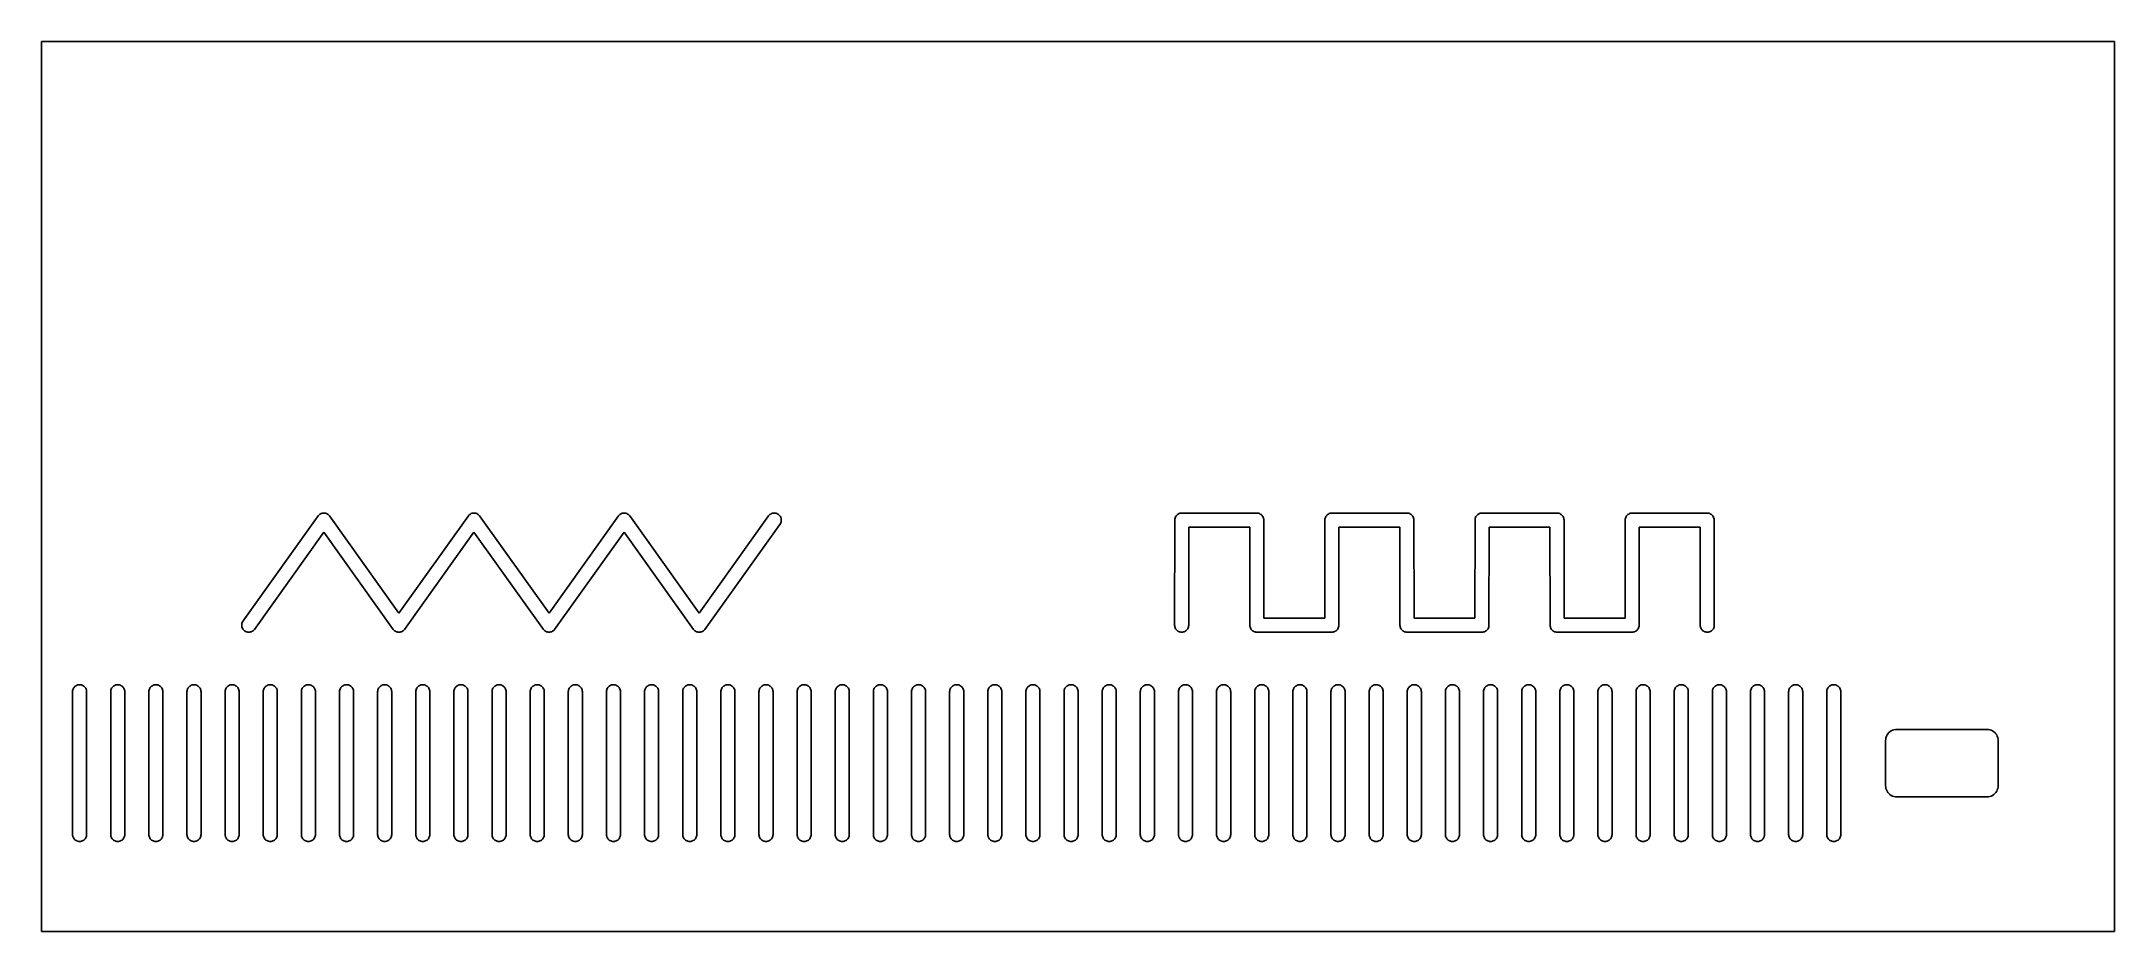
# Model space of a CAD drawing. Header units: metres. Extents: x 0 to 552, y 2 to 239.
import ezdxf

# ---------------------------------------------------------------- set-up
doc = ezdxf.new("R2010")
doc.units = ezdxf.units.M

msp = doc.modelspace()

# ---------------------------------------------------------------- linework, layer by layer
for p, q in [((552.32, 238.684), (0, 238.684)), ((0, 238.684), (0, 1.5)), ((552.32, 1.5), (552.32, 238.684)), ((53.7445, 84.2797), (73.7444, 112.28)), ((73.7444, 112.28), (73.9062, 112.464)), ((73.9062, 112.464), (74.0906, 112.626)), ((74.0906, 112.626), (74.2945, 112.762)), ((74.2945, 112.762), (74.5145, 112.871)), ((74.5145, 112.871), (74.7467, 112.949)), ((74.7467, 112.949), (74.9872, 112.997)), ((74.9872, 112.997), (75.232, 113.013)), ((75.232, 113.013), (75.4767, 112.997)), ((75.4767, 112.997), (75.7173, 112.949)), ((75.7173, 112.949), (75.9495, 112.871)), ((75.9495, 112.871), (76.1695, 112.762)), ((76.1695, 112.762), (76.3734, 112.626)), ((76.3734, 112.626), (76.5578, 112.464)), ((76.5578, 112.464), (76.7195, 112.28)), ((76.7195, 112.28), (95.232, 86.3622)), ((95.232, 86.3622), (113.744, 112.28)), ((113.744, 112.28), (113.906, 112.464)), ((113.906, 112.464), (114.091, 112.626)), ((114.091, 112.626), (114.294, 112.762)), ((114.294, 112.762), (114.514, 112.871)), ((114.514, 112.871), (114.747, 112.949)), ((114.747, 112.949), (114.987, 112.997)), ((114.987, 112.997), (115.232, 113.013)), ((115.232, 113.013), (115.477, 112.997)), ((115.477, 112.997), (115.717, 112.949)), ((115.717, 112.949), (115.95, 112.871)), ((115.95, 112.871), (116.169, 112.762)), ((116.169, 112.762), (116.373, 112.626)), ((116.373, 112.626), (116.558, 112.464)), ((116.558, 112.464), (116.72, 112.28)), ((116.72, 112.28), (135.232, 86.3622)), ((135.232, 86.3622), (153.744, 112.28)), ((153.744, 112.28), (153.906, 112.464)), ((153.906, 112.464), (154.091, 112.626)), ((154.091, 112.626), (154.294, 112.762)), ((154.294, 112.762), (154.514, 112.871)), ((154.514, 112.871), (154.747, 112.949)), ((154.747, 112.949), (154.987, 112.997)), ((154.987, 112.997), (155.232, 113.013)), ((155.232, 113.013), (155.477, 112.997)), ((155.477, 112.997), (155.717, 112.949)), ((155.717, 112.949), (155.95, 112.871)), ((155.95, 112.871), (156.169, 112.762)), ((156.169, 112.762), (156.373, 112.626)), ((156.373, 112.626), (156.558, 112.464)), ((156.558, 112.464), (156.72, 112.28)), ((156.72, 112.28), (175.232, 86.3622)), ((175.232, 86.3622), (193.744, 112.28)), ((193.744, 112.28), (193.906, 112.464)), ((193.906, 112.464), (194.091, 112.626)), ((194.091, 112.626), (194.294, 112.762)), ((194.294, 112.762), (194.514, 112.871)), ((194.514, 112.871), (194.747, 112.949)), ((194.747, 112.949), (194.987, 112.997)), ((194.987, 112.997), (195.232, 113.013)), ((195.232, 113.013), (195.477, 112.997)), ((195.477, 112.997), (195.717, 112.949)), ((195.717, 112.949), (195.95, 112.871)), ((195.95, 112.871), (196.169, 112.762)), ((196.169, 112.762), (196.373, 112.626)), ((196.373, 112.626), (196.558, 112.464)), ((196.558, 112.464), (196.72, 112.28)), ((196.72, 112.28), (196.856, 112.076)), ((196.856, 112.076), (196.964, 111.856)), ((196.964, 111.856), (197.043, 111.624)), ((197.043, 110.653), (196.964, 110.421)), ((197.043, 111.624), (197.091, 111.383)), ((197.091, 110.893), (197.043, 110.653)), ((197.091, 111.383), (197.107, 111.138)), ((197.107, 111.138), (197.091, 110.893)), ((301.901, 83.1382), (301.941, 111.138)), ((301.941, 111.138), (301.957, 111.383)), ((301.957, 111.383), (302.005, 111.624)), ((302.005, 111.624), (302.084, 111.856)), ((302.084, 111.856), (302.192, 112.076)), ((302.192, 112.076), (302.328, 112.28)), ((302.328, 112.28), (302.49, 112.464)), ((302.49, 112.464), (302.675, 112.626)), ((302.675, 112.626), (302.878, 112.762)), ((302.878, 112.762), (303.098, 112.871)), ((303.098, 112.871), (303.331, 112.949)), ((303.331, 112.949), (303.571, 112.997)), ((303.571, 112.997), (303.816, 113.013)), ((303.816, 113.013), (323.776, 113.013)), ((323.776, 113.013), (324.021, 112.997)), ((324.021, 112.997), (324.261, 112.949)), ((324.261, 112.949), (324.494, 112.871)), ((324.494, 112.871), (324.713, 112.762)), ((324.713, 112.762), (324.917, 112.626)), ((324.917, 112.626), (325.102, 112.464)), ((325.102, 112.464), (325.264, 112.28)), ((325.264, 112.28), (325.4, 112.076)), ((325.4, 112.076), (325.508, 111.856)), ((325.508, 111.856), (325.587, 111.624)), ((325.587, 111.624), (325.635, 111.383)), ((325.635, 111.383), (325.651, 111.138)), ((325.651, 111.138), (325.688, 85.0132)), ((341.904, 85.0132), (341.941, 111.138)), ((341.941, 111.138), (341.957, 111.383)), ((341.957, 111.383), (342.005, 111.624)), ((342.005, 111.624), (342.084, 111.856)), ((342.084, 111.856), (342.192, 112.076)), ((342.192, 112.076), (342.328, 112.28)), ((342.328, 112.28), (342.49, 112.464)), ((342.49, 112.464), (342.675, 112.626)), ((342.675, 112.626), (342.878, 112.762)), ((342.878, 112.762), (343.098, 112.871)), ((343.098, 112.871), (343.331, 112.949)), ((343.331, 112.949), (343.571, 112.997)), ((343.571, 112.997), (343.816, 113.013)), ((343.816, 113.013), (363.776, 113.013)), ((363.776, 113.013), (364.021, 112.997)), ((364.021, 112.997), (364.261, 112.949)), ((364.261, 112.949), (364.494, 112.871)), ((364.494, 112.871), (364.713, 112.762)), ((364.713, 112.762), (364.917, 112.626)), ((364.917, 112.626), (365.102, 112.464)), ((365.102, 112.464), (365.264, 112.28)), ((365.264, 112.28), (365.4, 112.076)), ((365.4, 112.076), (365.508, 111.856)), ((365.508, 111.856), (365.587, 111.624)), ((365.587, 111.624), (365.635, 111.383)), ((365.635, 111.383), (365.651, 111.138)), ((365.651, 111.138), (365.688, 85.0132)), ((381.904, 85.0132), (381.941, 111.138)), ((381.941, 111.138), (381.957, 111.383)), ((381.957, 111.383), (382.005, 111.624)), ((382.005, 111.624), (382.084, 111.856)), ((382.084, 111.856), (382.192, 112.076)), ((382.192, 112.076), (382.328, 112.28)), ((382.328, 112.28), (382.49, 112.464)), ((382.49, 112.464), (382.675, 112.626)), ((382.675, 112.626), (382.878, 112.762)), ((382.878, 112.762), (383.098, 112.871)), ((383.098, 112.871), (383.331, 112.949)), ((383.331, 112.949), (383.571, 112.997)), ((383.571, 112.997), (383.816, 113.013)), ((383.816, 113.013), (403.776, 113.013)), ((403.776, 113.013), (404.021, 112.997)), ((404.021, 112.997), (404.261, 112.949)), ((404.261, 112.949), (404.494, 112.871)), ((404.494, 112.871), (404.713, 112.762)), ((404.713, 112.762), (404.917, 112.626)), ((404.917, 112.626), (405.102, 112.464)), ((405.102, 112.464), (405.264, 112.28)), ((405.264, 112.28), (405.4, 112.076)), ((405.4, 112.076), (405.508, 111.856)), ((405.508, 111.856), (405.587, 111.624)), ((405.587, 111.624), (405.635, 111.383)), ((405.635, 111.383), (405.651, 111.138)), ((405.651, 111.138), (405.688, 85.0132)), ((421.904, 85.0132), (421.941, 111.138)), ((421.941, 111.138), (421.957, 111.383)), ((421.957, 111.383), (422.005, 111.624)), ((422.005, 111.624), (422.084, 111.856)), ((422.084, 111.856), (422.192, 112.076)), ((422.192, 112.076), (422.328, 112.28)), ((422.328, 112.28), (422.49, 112.464)), ((422.49, 112.464), (422.675, 112.626)), ((422.675, 112.626), (422.878, 112.762)), ((422.878, 112.762), (423.098, 112.871)), ((423.098, 112.871), (423.331, 112.949)), ((423.331, 112.949), (423.571, 112.997)), ((423.571, 112.997), (423.816, 113.013)), ((423.816, 113.013), (443.776, 113.013)), ((443.776, 113.013), (444.021, 112.997)), ((444.021, 112.997), (444.261, 112.949)), ((444.261, 112.949), (444.494, 112.871)), ((444.494, 112.871), (444.713, 112.762)), ((444.713, 112.762), (444.917, 112.626)), ((444.917, 112.626), (445.102, 112.464)), ((445.102, 112.464), (445.264, 112.28)), ((445.264, 112.28), (445.4, 112.076)), ((445.4, 112.076), (445.508, 111.856)), ((445.508, 111.856), (445.587, 111.624)), ((445.587, 111.624), (445.635, 111.383)), ((445.635, 111.383), (445.651, 111.138)), ((445.651, 111.138), (445.691, 83.1382)), ((75.232, 107.914), (56.7195, 81.9968)), ((93.7444, 81.9968), (75.232, 107.914)), ((115.232, 107.914), (96.7195, 81.9968)), ((133.744, 81.9968), (115.232, 107.914)), ((155.232, 107.914), (136.72, 81.9968)), ((173.744, 81.9968), (155.232, 107.914)), ((196.72, 109.997), (176.72, 81.9968)), ((196.856, 110.201), (196.72, 109.997)), ((196.964, 110.421), (196.856, 110.201)), ((305.688, 109.263), (305.651, 83.1382)), ((321.904, 109.263), (305.688, 109.263)), ((321.941, 83.1382), (321.904, 109.263)), ((345.688, 109.263), (345.651, 83.1382)), ((361.904, 109.263), (345.688, 109.263)), ((361.941, 83.1382), (361.904, 109.263)), ((385.688, 109.263), (385.651, 83.1382)), ((401.904, 109.263), (385.688, 109.263)), ((401.941, 83.1382), (401.904, 109.263)), ((425.688, 109.263), (425.651, 83.1382)), ((441.904, 109.263), (425.688, 109.263)), ((441.941, 83.1382), (441.904, 109.263)), ((53.357, 83.1382), (53.373, 83.383)), ((53.373, 82.8935), (53.357, 83.1382)), ((53.373, 83.383), (53.4209, 83.6235)), ((53.4209, 82.653), (53.373, 82.8935)), ((53.4209, 83.6235), (53.4997, 83.8558)), ((53.4997, 83.8558), (53.6082, 84.0757)), ((53.6082, 84.0757), (53.7445, 84.2797)), ((301.917, 82.8935), (301.901, 83.1382)), ((301.965, 82.653), (301.917, 82.8935)), ((305.635, 82.8935), (305.587, 82.653)), ((305.651, 83.1382), (305.635, 82.8935)), ((321.957, 82.8935), (321.941, 83.1382)), ((322.005, 82.653), (321.957, 82.8935)), ((325.688, 85.0132), (341.904, 85.0132)), ((345.635, 82.8935), (345.587, 82.653)), ((345.651, 83.1382), (345.635, 82.8935)), ((361.957, 82.8935), (361.941, 83.1382)), ((362.005, 82.653), (361.957, 82.8935)), ((365.688, 85.0132), (381.904, 85.0132)), ((385.635, 82.8935), (385.587, 82.653)), ((385.651, 83.1382), (385.635, 82.8935)), ((401.957, 82.8935), (401.941, 83.1382)), ((402.005, 82.653), (401.957, 82.8935)), ((405.688, 85.0132), (421.904, 85.0132)), ((425.635, 82.8935), (425.587, 82.653)), ((425.651, 83.1382), (425.635, 82.8935)), ((441.957, 82.8935), (441.941, 83.1382)), ((442.005, 82.653), (441.957, 82.8935)), ((445.675, 82.8935), (445.627, 82.653)), ((445.691, 83.1382), (445.675, 82.8935)), ((53.4997, 82.4207), (53.4209, 82.653)), ((53.6082, 82.2007), (53.4997, 82.4207)), ((53.7445, 81.9968), (53.6082, 82.2007)), ((53.9062, 81.8124), (53.7445, 81.9968)), ((54.0906, 81.6507), (53.9062, 81.8124)), ((54.2945, 81.5145), (54.0906, 81.6507)), ((54.5145, 81.406), (54.2945, 81.5145)), ((54.7467, 81.3271), (54.5145, 81.406)), ((54.9873, 81.2793), (54.7467, 81.3271)), ((55.232, 81.2632), (54.9873, 81.2793)), ((55.4767, 81.2793), (55.232, 81.2632)), ((55.7173, 81.3271), (55.4767, 81.2793)), ((55.9495, 81.406), (55.7173, 81.3271)), ((56.1695, 81.5145), (55.9495, 81.406)), ((56.3734, 81.6507), (56.1695, 81.5145)), ((56.5578, 81.8124), (56.3734, 81.6507)), ((56.7195, 81.9968), (56.5578, 81.8124)), ((93.9062, 81.8124), (93.7444, 81.9968)), ((94.0906, 81.6507), (93.9062, 81.8124)), ((94.2945, 81.5145), (94.0906, 81.6507)), ((94.5145, 81.406), (94.2945, 81.5145)), ((94.7467, 81.3271), (94.5145, 81.406)), ((94.9872, 81.2793), (94.7467, 81.3271)), ((95.232, 81.2632), (94.9872, 81.2793)), ((95.4767, 81.2793), (95.232, 81.2632)), ((95.7173, 81.3271), (95.4767, 81.2793)), ((95.9495, 81.406), (95.7173, 81.3271)), ((96.1695, 81.5145), (95.9495, 81.406)), ((96.3734, 81.6507), (96.1695, 81.5145)), ((96.5578, 81.8124), (96.3734, 81.6507)), ((96.7195, 81.9968), (96.5578, 81.8124)), ((133.906, 81.8124), (133.744, 81.9968)), ((134.091, 81.6507), (133.906, 81.8124)), ((134.294, 81.5145), (134.091, 81.6507)), ((134.514, 81.406), (134.294, 81.5145)), ((134.747, 81.3271), (134.514, 81.406)), ((134.987, 81.2793), (134.747, 81.3271)), ((135.232, 81.2632), (134.987, 81.2793)), ((135.477, 81.2793), (135.232, 81.2632)), ((135.717, 81.3271), (135.477, 81.2793)), ((135.95, 81.406), (135.717, 81.3271)), ((136.169, 81.5145), (135.95, 81.406)), ((136.373, 81.6507), (136.169, 81.5145)), ((136.558, 81.8124), (136.373, 81.6507)), ((136.72, 81.9968), (136.558, 81.8124)), ((173.906, 81.8124), (173.744, 81.9968)), ((174.091, 81.6507), (173.906, 81.8124)), ((174.294, 81.5145), (174.091, 81.6507)), ((174.514, 81.406), (174.294, 81.5145)), ((174.747, 81.3271), (174.514, 81.406)), ((174.987, 81.2793), (174.747, 81.3271)), ((175.232, 81.2632), (174.987, 81.2793)), ((175.477, 81.2793), (175.232, 81.2632)), ((175.717, 81.3271), (175.477, 81.2793)), ((175.95, 81.406), (175.717, 81.3271)), ((176.169, 81.5145), (175.95, 81.406)), ((176.373, 81.6507), (176.169, 81.5145)), ((176.558, 81.8124), (176.373, 81.6507)), ((176.72, 81.9968), (176.558, 81.8124)), ((302.044, 82.4207), (301.965, 82.653)), ((302.152, 82.2007), (302.044, 82.4207)), ((302.288, 81.9968), (302.152, 82.2007)), ((302.45, 81.8124), (302.288, 81.9968)), ((302.635, 81.6507), (302.45, 81.8124)), ((302.838, 81.5145), (302.635, 81.6507)), ((303.058, 81.406), (302.838, 81.5145)), ((303.291, 81.3271), (303.058, 81.406)), ((303.531, 81.2793), (303.291, 81.3271)), ((303.776, 81.2632), (303.531, 81.2793)), ((304.021, 81.2793), (303.776, 81.2632)), ((304.261, 81.3271), (304.021, 81.2793)), ((304.494, 81.406), (304.261, 81.3271)), ((304.713, 81.5145), (304.494, 81.406)), ((304.917, 81.6507), (304.713, 81.5145)), ((305.102, 81.8124), (304.917, 81.6507)), ((305.264, 81.9968), (305.102, 81.8124)), ((305.4, 82.2007), (305.264, 81.9968)), ((305.508, 82.4207), (305.4, 82.2007)), ((305.587, 82.653), (305.508, 82.4207)), ((322.084, 82.4207), (322.005, 82.653)), ((322.192, 82.2007), (322.084, 82.4207)), ((322.328, 81.9968), (322.192, 82.2007)), ((322.49, 81.8124), (322.328, 81.9968)), ((322.675, 81.6507), (322.49, 81.8124)), ((322.878, 81.5145), (322.675, 81.6507)), ((323.098, 81.406), (322.878, 81.5145)), ((323.331, 81.3271), (323.098, 81.406)), ((323.571, 81.2793), (323.331, 81.3271)), ((323.816, 81.2632), (323.571, 81.2793)), ((343.776, 81.2632), (323.816, 81.2632)), ((344.021, 81.2793), (343.776, 81.2632)), ((344.261, 81.3271), (344.021, 81.2793)), ((344.494, 81.406), (344.261, 81.3271)), ((344.713, 81.5145), (344.494, 81.406)), ((344.917, 81.6507), (344.713, 81.5145)), ((345.102, 81.8124), (344.917, 81.6507)), ((345.264, 81.9968), (345.102, 81.8124)), ((345.4, 82.2007), (345.264, 81.9968)), ((345.508, 82.4207), (345.4, 82.2007)), ((345.587, 82.653), (345.508, 82.4207)), ((362.084, 82.4207), (362.005, 82.653)), ((362.192, 82.2007), (362.084, 82.4207)), ((362.328, 81.9968), (362.192, 82.2007)), ((362.49, 81.8124), (362.328, 81.9968)), ((362.675, 81.6507), (362.49, 81.8124)), ((362.878, 81.5145), (362.675, 81.6507)), ((363.098, 81.406), (362.878, 81.5145)), ((363.331, 81.3271), (363.098, 81.406)), ((363.571, 81.2793), (363.331, 81.3271)), ((363.816, 81.2632), (363.571, 81.2793)), ((383.776, 81.2632), (363.816, 81.2632)), ((384.021, 81.2793), (383.776, 81.2632)), ((384.261, 81.3271), (384.021, 81.2793)), ((384.494, 81.406), (384.261, 81.3271)), ((384.713, 81.5145), (384.494, 81.406)), ((384.917, 81.6507), (384.713, 81.5145)), ((385.102, 81.8124), (384.917, 81.6507)), ((385.264, 81.9968), (385.102, 81.8124)), ((385.4, 82.2007), (385.264, 81.9968)), ((385.508, 82.4207), (385.4, 82.2007)), ((385.587, 82.653), (385.508, 82.4207)), ((402.084, 82.4207), (402.005, 82.653)), ((402.192, 82.2007), (402.084, 82.4207)), ((402.328, 81.9968), (402.192, 82.2007)), ((402.49, 81.8124), (402.328, 81.9968)), ((402.675, 81.6507), (402.49, 81.8124)), ((402.878, 81.5145), (402.675, 81.6507)), ((403.098, 81.406), (402.878, 81.5145)), ((403.331, 81.3271), (403.098, 81.406)), ((403.571, 81.2793), (403.331, 81.3271)), ((403.816, 81.2632), (403.571, 81.2793)), ((423.776, 81.2632), (403.816, 81.2632)), ((424.021, 81.2793), (423.776, 81.2632)), ((424.261, 81.3271), (424.021, 81.2793)), ((424.494, 81.406), (424.261, 81.3271)), ((424.713, 81.5145), (424.494, 81.406)), ((424.917, 81.6507), (424.713, 81.5145)), ((425.102, 81.8124), (424.917, 81.6507)), ((425.264, 81.9968), (425.102, 81.8124)), ((425.4, 82.2007), (425.264, 81.9968)), ((425.508, 82.4207), (425.4, 82.2007)), ((425.587, 82.653), (425.508, 82.4207)), ((442.084, 82.4207), (442.005, 82.653)), ((442.192, 82.2007), (442.084, 82.4207)), ((442.328, 81.9968), (442.192, 82.2007)), ((442.49, 81.8124), (442.328, 81.9968)), ((442.675, 81.6507), (442.49, 81.8124)), ((442.878, 81.5145), (442.675, 81.6507)), ((443.098, 81.406), (442.878, 81.5145)), ((443.331, 81.3271), (443.098, 81.406)), ((443.571, 81.2793), (443.331, 81.3271)), ((443.816, 81.2632), (443.571, 81.2793)), ((444.061, 81.2793), (443.816, 81.2632)), ((444.301, 81.3271), (444.061, 81.2793)), ((444.534, 81.406), (444.301, 81.3271)), ((444.753, 81.5145), (444.534, 81.406)), ((444.957, 81.6507), (444.753, 81.5145)), ((445.142, 81.8124), (444.957, 81.6507)), ((445.304, 81.9968), (445.142, 81.8124)), ((445.44, 82.2007), (445.304, 81.9968)), ((445.548, 82.4207), (445.44, 82.2007)), ((445.627, 82.653), (445.548, 82.4207)), ((8.4277, 66.1058), (8.5362, 66.3257)), ((8.5362, 66.3257), (8.6724, 66.5297)), ((8.6724, 66.5297), (8.8342, 66.7141)), ((8.8342, 66.7141), (9.0186, 66.8758)), ((9.0186, 66.8758), (9.2225, 67.012)), ((9.2225, 67.012), (9.4425, 67.1205)), ((9.4425, 67.1205), (9.6747, 67.1994)), ((9.6747, 67.1994), (9.9153, 67.2472)), ((9.9153, 67.2472), (10.16, 67.2632)), ((10.16, 67.2632), (10.4047, 67.2472)), ((10.4047, 67.2472), (10.6453, 67.1994)), ((10.6453, 67.1994), (10.8775, 67.1205)), ((10.8775, 67.1205), (11.0975, 67.012)), ((11.0975, 67.012), (11.3014, 66.8758)), ((11.3014, 66.8758), (11.4858, 66.7141)), ((11.4858, 66.7141), (11.6475, 66.5297)), ((11.6475, 66.5297), (11.7838, 66.3257)), ((11.7838, 66.3257), (11.8923, 66.1058)), ((18.5877, 66.1058), (18.6962, 66.3257)), ((18.6962, 66.3257), (18.8325, 66.5297)), ((18.8325, 66.5297), (18.9942, 66.7141)), ((18.9942, 66.7141), (19.1786, 66.8758)), ((19.1786, 66.8758), (19.3825, 67.012)), ((19.3825, 67.012), (19.6025, 67.1205)), ((19.6025, 67.1205), (19.8347, 67.1994)), ((19.8347, 67.1994), (20.0753, 67.2472)), ((20.0753, 67.2472), (20.32, 67.2632)), ((20.32, 67.2632), (20.5647, 67.2472)), ((20.5647, 67.2472), (20.8053, 67.1994)), ((20.8053, 67.1994), (21.0375, 67.1205)), ((21.0375, 67.1205), (21.2575, 67.012)), ((21.2575, 67.012), (21.4614, 66.8758)), ((21.4614, 66.8758), (21.6458, 66.7141)), ((21.6458, 66.7141), (21.8075, 66.5297)), ((21.8075, 66.5297), (21.9438, 66.3257)), ((21.9438, 66.3257), (22.0523, 66.1058)), ((28.7477, 66.1058), (28.8562, 66.3257)), ((28.8562, 66.3257), (28.9925, 66.5297)), ((28.9925, 66.5297), (29.1542, 66.7141)), ((29.1542, 66.7141), (29.3386, 66.8758)), ((29.3386, 66.8758), (29.5425, 67.012)), ((29.5425, 67.012), (29.7625, 67.1205)), ((29.7625, 67.1205), (29.9947, 67.1994)), ((29.9947, 67.1994), (30.2353, 67.2472)), ((30.2353, 67.2472), (30.48, 67.2632)), ((30.48, 67.2632), (30.7247, 67.2472)), ((30.7247, 67.2472), (30.9653, 67.1994)), ((30.9653, 67.1994), (31.1975, 67.1205)), ((31.1975, 67.1205), (31.4175, 67.012)), ((31.4175, 67.012), (31.6214, 66.8758)), ((31.6214, 66.8758), (31.8058, 66.7141)), ((31.8058, 66.7141), (31.9675, 66.5297)), ((31.9675, 66.5297), (32.1038, 66.3257)), ((32.1038, 66.3257), (32.2123, 66.1058)), ((38.9077, 66.1058), (39.0162, 66.3257)), ((39.0162, 66.3257), (39.1525, 66.5297)), ((39.1525, 66.5297), (39.3142, 66.7141)), ((39.3142, 66.7141), (39.4986, 66.8758)), ((39.4986, 66.8758), (39.7025, 67.012)), ((39.7025, 67.012), (39.9225, 67.1205)), ((39.9225, 67.1205), (40.1547, 67.1994)), ((40.1547, 67.1994), (40.3953, 67.2472)), ((40.3953, 67.2472), (40.64, 67.2632)), ((40.64, 67.2632), (40.8847, 67.2472)), ((40.8847, 67.2472), (41.1253, 67.1994)), ((41.1253, 67.1994), (41.3575, 67.1205)), ((41.3575, 67.1205), (41.5775, 67.012)), ((41.5775, 67.012), (41.7814, 66.8758)), ((41.7814, 66.8758), (41.9658, 66.7141)), ((41.9658, 66.7141), (42.1275, 66.5297)), ((42.1275, 66.5297), (42.2638, 66.3257)), ((42.2638, 66.3257), (42.3723, 66.1058)), ((49.0677, 66.1058), (49.1762, 66.3257)), ((49.1762, 66.3257), (49.3125, 66.5297)), ((49.3125, 66.5297), (49.4742, 66.7141)), ((49.4742, 66.7141), (49.6586, 66.8758)), ((49.6586, 66.8758), (49.8625, 67.012)), ((49.8625, 67.012), (50.0825, 67.1205)), ((50.0825, 67.1205), (50.3147, 67.1994)), ((50.3147, 67.1994), (50.5553, 67.2472)), ((50.5553, 67.2472), (50.8, 67.2632)), ((50.8, 67.2632), (51.0447, 67.2472)), ((51.0447, 67.2472), (51.2853, 67.1994)), ((51.2853, 67.1994), (51.5175, 67.1205)), ((51.5175, 67.1205), (51.7375, 67.012)), ((51.7375, 67.012), (51.9414, 66.8758)), ((51.9414, 66.8758), (52.1258, 66.7141)), ((52.1258, 66.7141), (52.2875, 66.5297)), ((52.2875, 66.5297), (52.4238, 66.3257)), ((52.4238, 66.3257), (52.5323, 66.1058)), ((59.2277, 66.1058), (59.3362, 66.3257)), ((59.3362, 66.3257), (59.4725, 66.5297)), ((59.4725, 66.5297), (59.6342, 66.7141)), ((59.6342, 66.7141), (59.8186, 66.8758)), ((59.8186, 66.8758), (60.0225, 67.012)), ((60.0225, 67.012), (60.2425, 67.1205)), ((60.2425, 67.1205), (60.4747, 67.1994)), ((60.4747, 67.1994), (60.7153, 67.2472)), ((60.7153, 67.2472), (60.96, 67.2632)), ((60.96, 67.2632), (61.2047, 67.2472)), ((61.2047, 67.2472), (61.4453, 67.1994)), ((61.4453, 67.1994), (61.6775, 67.1205)), ((61.6775, 67.1205), (61.8975, 67.012)), ((61.8975, 67.012), (62.1014, 66.8758)), ((62.1014, 66.8758), (62.2858, 66.7141)), ((62.2858, 66.7141), (62.4475, 66.5297)), ((62.4475, 66.5297), (62.5838, 66.3257)), ((62.5838, 66.3257), (62.6923, 66.1058)), ((69.3877, 66.1058), (69.4962, 66.3257)), ((69.4962, 66.3257), (69.6325, 66.5297)), ((69.6325, 66.5297), (69.7942, 66.7141)), ((69.7942, 66.7141), (69.9786, 66.8758)), ((69.9786, 66.8758), (70.1825, 67.012)), ((70.1825, 67.012), (70.4025, 67.1205)), ((70.4025, 67.1205), (70.6347, 67.1994)), ((70.6347, 67.1994), (70.8753, 67.2472)), ((70.8753, 67.2472), (71.12, 67.2632)), ((71.12, 67.2632), (71.3647, 67.2472)), ((71.3647, 67.2472), (71.6053, 67.1994)), ((71.6053, 67.1994), (71.8375, 67.1205)), ((71.8375, 67.1205), (72.0575, 67.012)), ((72.0575, 67.012), (72.2614, 66.8758)), ((72.2614, 66.8758), (72.4458, 66.7141)), ((72.4458, 66.7141), (72.6075, 66.5297)), ((72.6075, 66.5297), (72.7438, 66.3257)), ((72.7438, 66.3257), (72.8523, 66.1058)), ((79.5477, 66.1058), (79.6562, 66.3257)), ((79.6562, 66.3257), (79.7925, 66.5297)), ((79.7925, 66.5297), (79.9542, 66.7141)), ((79.9542, 66.7141), (80.1386, 66.8758)), ((80.1386, 66.8758), (80.3425, 67.012)), ((80.3425, 67.012), (80.5625, 67.1205)), ((80.5625, 67.1205), (80.7947, 67.1994)), ((80.7947, 67.1994), (81.0353, 67.2472)), ((81.0353, 67.2472), (81.28, 67.2632)), ((81.28, 67.2632), (81.5247, 67.2472)), ((81.5247, 67.2472), (81.7653, 67.1994)), ((81.7653, 67.1994), (81.9975, 67.1205)), ((81.9975, 67.1205), (82.2175, 67.012)), ((82.2175, 67.012), (82.4214, 66.8758)), ((82.4214, 66.8758), (82.6058, 66.7141)), ((82.6058, 66.7141), (82.7675, 66.5297)), ((82.7675, 66.5297), (82.9038, 66.3257)), ((82.9038, 66.3257), (83.0123, 66.1058)), ((89.7077, 66.1058), (89.8162, 66.3257)), ((89.8162, 66.3257), (89.9525, 66.5297)), ((89.9525, 66.5297), (90.1142, 66.7141)), ((90.1142, 66.7141), (90.2986, 66.8758)), ((90.2986, 66.8758), (90.5025, 67.012)), ((90.5025, 67.012), (90.7225, 67.1205)), ((90.7225, 67.1205), (90.9547, 67.1994)), ((90.9547, 67.1994), (91.1953, 67.2472)), ((91.1953, 67.2472), (91.44, 67.2632)), ((91.44, 67.2632), (91.6847, 67.2472)), ((91.6847, 67.2472), (91.9253, 67.1994)), ((91.9253, 67.1994), (92.1575, 67.1205)), ((92.1575, 67.1205), (92.3775, 67.012)), ((92.3775, 67.012), (92.5814, 66.8758)), ((92.5814, 66.8758), (92.7658, 66.7141)), ((92.7658, 66.7141), (92.9275, 66.5297)), ((92.9275, 66.5297), (93.0638, 66.3257)), ((93.0638, 66.3257), (93.1723, 66.1058)), ((99.8677, 66.1058), (99.9762, 66.3257)), ((99.9762, 66.3257), (100.112, 66.5297)), ((100.112, 66.5297), (100.274, 66.7141)), ((100.274, 66.7141), (100.459, 66.8758)), ((100.459, 66.8758), (100.662, 67.012)), ((100.662, 67.012), (100.882, 67.1205)), ((100.882, 67.1205), (101.115, 67.1994)), ((101.115, 67.1994), (101.355, 67.2472)), ((101.355, 67.2472), (101.6, 67.2632)), ((101.6, 67.2632), (101.845, 67.2472)), ((101.845, 67.2472), (102.085, 67.1994)), ((102.085, 67.1994), (102.318, 67.1205)), ((102.318, 67.1205), (102.537, 67.012)), ((102.537, 67.012), (102.741, 66.8758)), ((102.741, 66.8758), (102.926, 66.7141)), ((102.926, 66.7141), (103.088, 66.5297)), ((103.088, 66.5297), (103.224, 66.3257)), ((103.224, 66.3257), (103.332, 66.1058)), ((110.028, 66.1058), (110.136, 66.3257)), ((110.136, 66.3257), (110.272, 66.5297)), ((110.272, 66.5297), (110.434, 66.7141)), ((110.434, 66.7141), (110.619, 66.8758)), ((110.619, 66.8758), (110.822, 67.012)), ((110.822, 67.012), (111.042, 67.1205)), ((111.042, 67.1205), (111.275, 67.1994)), ((111.275, 67.1994), (111.515, 67.2472)), ((111.515, 67.2472), (111.76, 67.2632)), ((111.76, 67.2632), (112.005, 67.2472)), ((112.005, 67.2472), (112.245, 67.1994)), ((112.245, 67.1994), (112.478, 67.1205)), ((112.478, 67.1205), (112.697, 67.012)), ((112.697, 67.012), (112.901, 66.8758)), ((112.901, 66.8758), (113.086, 66.7141)), ((113.086, 66.7141), (113.248, 66.5297)), ((113.248, 66.5297), (113.384, 66.3257)), ((113.384, 66.3257), (113.492, 66.1058)), ((120.188, 66.1058), (120.296, 66.3257)), ((120.296, 66.3257), (120.432, 66.5297)), ((120.432, 66.5297), (120.594, 66.7141)), ((120.594, 66.7141), (120.779, 66.8758)), ((120.779, 66.8758), (120.982, 67.012)), ((120.982, 67.012), (121.202, 67.1205)), ((121.202, 67.1205), (121.435, 67.1994)), ((121.435, 67.1994), (121.675, 67.2472)), ((121.675, 67.2472), (121.92, 67.2632)), ((121.92, 67.2632), (122.165, 67.2472)), ((122.165, 67.2472), (122.405, 67.1994)), ((122.405, 67.1994), (122.638, 67.1205)), ((122.638, 67.1205), (122.857, 67.012)), ((122.857, 67.012), (123.061, 66.8758)), ((123.061, 66.8758), (123.246, 66.7141)), ((123.246, 66.7141), (123.408, 66.5297)), ((123.408, 66.5297), (123.544, 66.3257)), ((123.544, 66.3257), (123.652, 66.1058)), ((130.348, 66.1058), (130.456, 66.3257)), ((130.456, 66.3257), (130.592, 66.5297)), ((130.592, 66.5297), (130.754, 66.7141)), ((130.754, 66.7141), (130.939, 66.8758)), ((130.939, 66.8758), (131.142, 67.012)), ((131.142, 67.012), (131.362, 67.1205)), ((131.362, 67.1205), (131.595, 67.1994)), ((131.595, 67.1994), (131.835, 67.2472)), ((131.835, 67.2472), (132.08, 67.2632)), ((132.08, 67.2632), (132.325, 67.2472)), ((132.325, 67.2472), (132.565, 67.1994)), ((132.565, 67.1994), (132.798, 67.1205)), ((132.798, 67.1205), (133.017, 67.012)), ((133.017, 67.012), (133.221, 66.8758)), ((133.221, 66.8758), (133.406, 66.7141)), ((133.406, 66.7141), (133.568, 66.5297)), ((133.568, 66.5297), (133.704, 66.3257)), ((133.704, 66.3257), (133.812, 66.1058)), ((140.508, 66.1058), (140.616, 66.3257)), ((140.616, 66.3257), (140.752, 66.5297)), ((140.752, 66.5297), (140.914, 66.7141)), ((140.914, 66.7141), (141.099, 66.8758)), ((141.099, 66.8758), (141.302, 67.012)), ((141.302, 67.012), (141.522, 67.1205)), ((141.522, 67.1205), (141.755, 67.1994)), ((141.755, 67.1994), (141.995, 67.2472)), ((141.995, 67.2472), (142.24, 67.2632)), ((142.24, 67.2632), (142.485, 67.2472)), ((142.485, 67.2472), (142.725, 67.1994)), ((142.725, 67.1994), (142.958, 67.1205)), ((142.958, 67.1205), (143.177, 67.012)), ((143.177, 67.012), (143.381, 66.8758)), ((143.381, 66.8758), (143.566, 66.7141)), ((143.566, 66.7141), (143.728, 66.5297)), ((143.728, 66.5297), (143.864, 66.3257)), ((143.864, 66.3257), (143.972, 66.1058)), ((150.668, 66.1058), (150.776, 66.3257)), ((150.776, 66.3257), (150.912, 66.5297)), ((150.912, 66.5297), (151.074, 66.7141)), ((151.074, 66.7141), (151.259, 66.8758)), ((151.259, 66.8758), (151.462, 67.012)), ((151.462, 67.012), (151.682, 67.1205)), ((151.682, 67.1205), (151.915, 67.1994)), ((151.915, 67.1994), (152.155, 67.2472)), ((152.155, 67.2472), (152.4, 67.2632)), ((152.4, 67.2632), (152.645, 67.2472)), ((152.645, 67.2472), (152.885, 67.1994)), ((152.885, 67.1994), (153.118, 67.1205)), ((153.118, 67.1205), (153.337, 67.012)), ((153.337, 67.012), (153.541, 66.8758)), ((153.541, 66.8758), (153.726, 66.7141)), ((153.726, 66.7141), (153.888, 66.5297)), ((153.888, 66.5297), (154.024, 66.3257)), ((154.024, 66.3257), (154.132, 66.1058)), ((160.828, 66.1058), (160.936, 66.3257)), ((160.936, 66.3257), (161.072, 66.5297)), ((161.072, 66.5297), (161.234, 66.7141)), ((161.234, 66.7141), (161.419, 66.8758)), ((161.419, 66.8758), (161.622, 67.012)), ((161.622, 67.012), (161.842, 67.1205)), ((161.842, 67.1205), (162.075, 67.1994)), ((162.075, 67.1994), (162.315, 67.2472)), ((162.315, 67.2472), (162.56, 67.2632)), ((162.56, 67.2632), (162.805, 67.2472)), ((162.805, 67.2472), (163.045, 67.1994)), ((163.045, 67.1994), (163.278, 67.1205)), ((163.278, 67.1205), (163.497, 67.012)), ((163.497, 67.012), (163.701, 66.8758)), ((163.701, 66.8758), (163.886, 66.7141)), ((163.886, 66.7141), (164.048, 66.5297)), ((164.048, 66.5297), (164.184, 66.3257)), ((164.184, 66.3257), (164.292, 66.1058)), ((170.988, 66.1058), (171.096, 66.3257)), ((171.096, 66.3257), (171.232, 66.5297)), ((171.232, 66.5297), (171.394, 66.7141)), ((171.394, 66.7141), (171.579, 66.8758)), ((171.579, 66.8758), (171.782, 67.012)), ((171.782, 67.012), (172.002, 67.1205)), ((172.002, 67.1205), (172.235, 67.1994)), ((172.235, 67.1994), (172.475, 67.2472)), ((172.475, 67.2472), (172.72, 67.2632)), ((172.72, 67.2632), (172.965, 67.2472)), ((172.965, 67.2472), (173.205, 67.1994)), ((173.205, 67.1994), (173.438, 67.1205)), ((173.438, 67.1205), (173.657, 67.012)), ((173.657, 67.012), (173.861, 66.8758)), ((173.861, 66.8758), (174.046, 66.7141)), ((174.046, 66.7141), (174.208, 66.5297)), ((174.208, 66.5297), (174.344, 66.3257)), ((174.344, 66.3257), (174.452, 66.1058)), ((181.148, 66.1058), (181.256, 66.3257)), ((181.256, 66.3257), (181.392, 66.5297)), ((181.392, 66.5297), (181.554, 66.7141)), ((181.554, 66.7141), (181.739, 66.8758)), ((181.739, 66.8758), (181.942, 67.012)), ((181.942, 67.012), (182.162, 67.1205)), ((182.162, 67.1205), (182.395, 67.1994)), ((182.395, 67.1994), (182.635, 67.2472)), ((182.635, 67.2472), (182.88, 67.2632)), ((182.88, 67.2632), (183.125, 67.2472)), ((183.125, 67.2472), (183.365, 67.1994)), ((183.365, 67.1994), (183.598, 67.1205)), ((183.598, 67.1205), (183.817, 67.012)), ((183.817, 67.012), (184.021, 66.8758)), ((184.021, 66.8758), (184.206, 66.7141)), ((184.206, 66.7141), (184.368, 66.5297)), ((184.368, 66.5297), (184.504, 66.3257)), ((184.504, 66.3257), (184.612, 66.1058)), ((191.308, 66.1058), (191.416, 66.3257)), ((191.416, 66.3257), (191.552, 66.5297)), ((191.552, 66.5297), (191.714, 66.7141)), ((191.714, 66.7141), (191.899, 66.8758)), ((191.899, 66.8758), (192.102, 67.012)), ((192.102, 67.012), (192.322, 67.1205)), ((192.322, 67.1205), (192.555, 67.1994)), ((192.555, 67.1994), (192.795, 67.2472)), ((192.795, 67.2472), (193.04, 67.2632)), ((193.04, 67.2632), (193.285, 67.2472)), ((193.285, 67.2472), (193.525, 67.1994)), ((193.525, 67.1994), (193.758, 67.1205)), ((193.758, 67.1205), (193.977, 67.012)), ((193.977, 67.012), (194.181, 66.8758)), ((194.181, 66.8758), (194.366, 66.7141)), ((194.366, 66.7141), (194.528, 66.5297)), ((194.528, 66.5297), (194.664, 66.3257)), ((194.664, 66.3257), (194.772, 66.1058)), ((201.468, 66.1058), (201.576, 66.3257)), ((201.576, 66.3257), (201.712, 66.5297)), ((201.712, 66.5297), (201.874, 66.7141)), ((201.874, 66.7141), (202.059, 66.8758)), ((202.059, 66.8758), (202.262, 67.012)), ((202.262, 67.012), (202.482, 67.1205)), ((202.482, 67.1205), (202.715, 67.1994)), ((202.715, 67.1994), (202.955, 67.2472)), ((202.955, 67.2472), (203.2, 67.2632)), ((203.2, 67.2632), (203.445, 67.2472)), ((203.445, 67.2472), (203.685, 67.1994)), ((203.685, 67.1994), (203.918, 67.1205)), ((203.918, 67.1205), (204.137, 67.012)), ((204.137, 67.012), (204.341, 66.8758)), ((204.341, 66.8758), (204.526, 66.7141)), ((204.526, 66.7141), (204.688, 66.5297)), ((204.688, 66.5297), (204.824, 66.3257)), ((204.824, 66.3257), (204.932, 66.1058)), ((211.628, 66.1058), (211.736, 66.3257)), ((211.736, 66.3257), (211.872, 66.5297)), ((211.872, 66.5297), (212.034, 66.7141)), ((212.034, 66.7141), (212.219, 66.8758)), ((212.219, 66.8758), (212.422, 67.012)), ((212.422, 67.012), (212.642, 67.1205)), ((212.642, 67.1205), (212.875, 67.1994)), ((212.875, 67.1994), (213.115, 67.2472)), ((213.115, 67.2472), (213.36, 67.2632)), ((213.36, 67.2632), (213.605, 67.2472)), ((213.605, 67.2472), (213.845, 67.1994)), ((213.845, 67.1994), (214.078, 67.1205)), ((214.078, 67.1205), (214.297, 67.012)), ((214.297, 67.012), (214.501, 66.8758)), ((214.501, 66.8758), (214.686, 66.7141)), ((214.686, 66.7141), (214.848, 66.5297)), ((214.848, 66.5297), (214.984, 66.3257)), ((214.984, 66.3257), (215.092, 66.1058)), ((221.788, 66.1058), (221.896, 66.3257)), ((221.896, 66.3257), (222.032, 66.5297)), ((222.032, 66.5297), (222.194, 66.7141)), ((222.194, 66.7141), (222.379, 66.8758)), ((222.379, 66.8758), (222.582, 67.012)), ((222.582, 67.012), (222.802, 67.1205)), ((222.802, 67.1205), (223.035, 67.1994)), ((223.035, 67.1994), (223.275, 67.2472)), ((223.275, 67.2472), (223.52, 67.2632)), ((223.52, 67.2632), (223.765, 67.2472)), ((223.765, 67.2472), (224.005, 67.1994)), ((224.005, 67.1994), (224.238, 67.1205)), ((224.238, 67.1205), (224.457, 67.012)), ((224.457, 67.012), (224.661, 66.8758)), ((224.661, 66.8758), (224.846, 66.7141)), ((224.846, 66.7141), (225.008, 66.5297)), ((225.008, 66.5297), (225.144, 66.3257)), ((225.144, 66.3257), (225.252, 66.1058)), ((231.948, 66.1058), (232.056, 66.3257)), ((232.056, 66.3257), (232.192, 66.5297)), ((232.192, 66.5297), (232.354, 66.7141)), ((232.354, 66.7141), (232.539, 66.8758)), ((232.539, 66.8758), (232.742, 67.012)), ((232.742, 67.012), (232.962, 67.1205)), ((232.962, 67.1205), (233.195, 67.1994)), ((233.195, 67.1994), (233.435, 67.2472)), ((233.435, 67.2472), (233.68, 67.2632)), ((233.68, 67.2632), (233.925, 67.2472)), ((233.925, 67.2472), (234.165, 67.1994)), ((234.165, 67.1994), (234.398, 67.1205)), ((234.398, 67.1205), (234.617, 67.012)), ((234.617, 67.012), (234.821, 66.8758)), ((234.821, 66.8758), (235.006, 66.7141)), ((235.006, 66.7141), (235.168, 66.5297)), ((235.168, 66.5297), (235.304, 66.3257)), ((235.304, 66.3257), (235.412, 66.1058)), ((242.108, 66.1058), (242.216, 66.3257)), ((242.216, 66.3257), (242.352, 66.5297)), ((242.352, 66.5297), (242.514, 66.7141)), ((242.514, 66.7141), (242.699, 66.8758)), ((242.699, 66.8758), (242.902, 67.012)), ((242.902, 67.012), (243.122, 67.1205)), ((243.122, 67.1205), (243.355, 67.1994)), ((243.355, 67.1994), (243.595, 67.2472)), ((243.595, 67.2472), (243.84, 67.2632)), ((243.84, 67.2632), (244.085, 67.2472)), ((244.085, 67.2472), (244.325, 67.1994)), ((244.325, 67.1994), (244.558, 67.1205)), ((244.558, 67.1205), (244.777, 67.012)), ((244.777, 67.012), (244.981, 66.8758)), ((244.981, 66.8758), (245.166, 66.7141)), ((245.166, 66.7141), (245.328, 66.5297)), ((245.328, 66.5297), (245.464, 66.3257)), ((245.464, 66.3257), (245.572, 66.1058)), ((252.268, 66.1058), (252.376, 66.3257)), ((252.376, 66.3257), (252.512, 66.5297)), ((252.512, 66.5297), (252.674, 66.7141)), ((252.674, 66.7141), (252.859, 66.8758)), ((252.859, 66.8758), (253.062, 67.012)), ((253.062, 67.012), (253.282, 67.1205)), ((253.282, 67.1205), (253.515, 67.1994)), ((253.515, 67.1994), (253.755, 67.2472)), ((253.755, 67.2472), (254, 67.2632)), ((254, 67.2632), (254.245, 67.2472)), ((254.245, 67.2472), (254.485, 67.1994)), ((254.485, 67.1994), (254.718, 67.1205)), ((254.718, 67.1205), (254.938, 67.012)), ((254.938, 67.012), (255.141, 66.8758)), ((255.141, 66.8758), (255.326, 66.7141)), ((255.326, 66.7141), (255.488, 66.5297)), ((255.488, 66.5297), (255.624, 66.3257)), ((255.624, 66.3257), (255.732, 66.1058)), ((262.428, 66.1058), (262.536, 66.3257)), ((262.536, 66.3257), (262.672, 66.5297)), ((262.672, 66.5297), (262.834, 66.7141)), ((262.834, 66.7141), (263.019, 66.8758)), ((263.019, 66.8758), (263.222, 67.012)), ((263.222, 67.012), (263.442, 67.1205)), ((263.442, 67.1205), (263.675, 67.1994)), ((263.675, 67.1994), (263.915, 67.2472)), ((263.915, 67.2472), (264.16, 67.2632)), ((264.16, 67.2632), (264.405, 67.2472)), ((264.405, 67.2472), (264.645, 67.1994)), ((264.645, 67.1994), (264.878, 67.1205)), ((264.878, 67.1205), (265.097, 67.012)), ((265.097, 67.012), (265.301, 66.8758)), ((265.301, 66.8758), (265.486, 66.7141)), ((265.486, 66.7141), (265.648, 66.5297)), ((265.648, 66.5297), (265.784, 66.3257)), ((265.784, 66.3257), (265.892, 66.1058)), ((272.588, 66.1058), (272.696, 66.3257)), ((272.696, 66.3257), (272.832, 66.5297)), ((272.832, 66.5297), (272.994, 66.7141)), ((272.994, 66.7141), (273.179, 66.8758)), ((273.179, 66.8758), (273.382, 67.012)), ((273.382, 67.012), (273.602, 67.1205)), ((273.602, 67.1205), (273.835, 67.1994)), ((273.835, 67.1994), (274.075, 67.2472)), ((274.075, 67.2472), (274.32, 67.2632)), ((274.32, 67.2632), (274.565, 67.2472)), ((274.565, 67.2472), (274.805, 67.1994)), ((274.805, 67.1994), (275.038, 67.1205)), ((275.038, 67.1205), (275.257, 67.012)), ((275.257, 67.012), (275.461, 66.8758)), ((275.461, 66.8758), (275.646, 66.7141)), ((275.646, 66.7141), (275.808, 66.5297)), ((275.808, 66.5297), (275.944, 66.3257)), ((275.944, 66.3257), (276.052, 66.1058)), ((282.748, 66.1058), (282.856, 66.3257)), ((282.856, 66.3257), (282.992, 66.5297)), ((282.992, 66.5297), (283.154, 66.7141)), ((283.154, 66.7141), (283.339, 66.8758)), ((283.339, 66.8758), (283.542, 67.012)), ((283.542, 67.012), (283.762, 67.1205)), ((283.762, 67.1205), (283.995, 67.1994)), ((283.995, 67.1994), (284.235, 67.2472)), ((284.235, 67.2472), (284.48, 67.2632)), ((284.48, 67.2632), (284.725, 67.2472)), ((284.725, 67.2472), (284.965, 67.1994)), ((284.965, 67.1994), (285.198, 67.1205)), ((285.198, 67.1205), (285.417, 67.012)), ((285.417, 67.012), (285.621, 66.8758)), ((285.621, 66.8758), (285.806, 66.7141)), ((285.806, 66.7141), (285.968, 66.5297)), ((285.968, 66.5297), (286.104, 66.3257)), ((286.104, 66.3257), (286.212, 66.1058)), ((292.908, 66.1058), (293.016, 66.3257)), ((293.016, 66.3257), (293.152, 66.5297)), ((293.152, 66.5297), (293.314, 66.7141)), ((293.314, 66.7141), (293.499, 66.8758)), ((293.499, 66.8758), (293.702, 67.012)), ((293.702, 67.012), (293.922, 67.1205)), ((293.922, 67.1205), (294.155, 67.1994)), ((294.155, 67.1994), (294.395, 67.2472)), ((294.395, 67.2472), (294.64, 67.2632)), ((294.64, 67.2632), (294.885, 67.2472)), ((294.885, 67.2472), (295.125, 67.1994)), ((295.125, 67.1994), (295.358, 67.1205)), ((295.358, 67.1205), (295.577, 67.012)), ((295.577, 67.012), (295.781, 66.8758)), ((295.781, 66.8758), (295.966, 66.7141)), ((295.966, 66.7141), (296.128, 66.5297)), ((296.128, 66.5297), (296.264, 66.3257)), ((296.264, 66.3257), (296.372, 66.1058)), ((303.068, 66.1058), (303.176, 66.3257)), ((303.176, 66.3257), (303.312, 66.5297)), ((303.312, 66.5297), (303.474, 66.7141)), ((303.474, 66.7141), (303.659, 66.8758)), ((303.659, 66.8758), (303.862, 67.012)), ((303.862, 67.012), (304.082, 67.1205)), ((304.082, 67.1205), (304.315, 67.1994)), ((304.315, 67.1994), (304.555, 67.2472)), ((304.555, 67.2472), (304.8, 67.2632)), ((304.8, 67.2632), (305.045, 67.2472)), ((305.045, 67.2472), (305.285, 67.1994)), ((305.285, 67.1994), (305.518, 67.1205)), ((305.518, 67.1205), (305.737, 67.012)), ((305.737, 67.012), (305.941, 66.8758)), ((305.941, 66.8758), (306.126, 66.7141)), ((306.126, 66.7141), (306.288, 66.5297)), ((306.288, 66.5297), (306.424, 66.3257)), ((306.424, 66.3257), (306.532, 66.1058)), ((313.228, 66.1058), (313.336, 66.3257)), ((313.336, 66.3257), (313.472, 66.5297)), ((313.472, 66.5297), (313.634, 66.7141)), ((313.634, 66.7141), (313.819, 66.8758)), ((313.819, 66.8758), (314.022, 67.012)), ((314.022, 67.012), (314.242, 67.1205)), ((314.242, 67.1205), (314.475, 67.1994)), ((314.475, 67.1994), (314.715, 67.2472)), ((314.715, 67.2472), (314.96, 67.2632)), ((314.96, 67.2632), (315.205, 67.2472)), ((315.205, 67.2472), (315.445, 67.1994)), ((315.445, 67.1994), (315.678, 67.1205)), ((315.678, 67.1205), (315.897, 67.012)), ((315.897, 67.012), (316.101, 66.8758)), ((316.101, 66.8758), (316.286, 66.7141)), ((316.286, 66.7141), (316.448, 66.5297)), ((316.448, 66.5297), (316.584, 66.3257)), ((316.584, 66.3257), (316.692, 66.1058)), ((323.388, 66.1058), (323.496, 66.3257)), ((323.496, 66.3257), (323.632, 66.5297)), ((323.632, 66.5297), (323.794, 66.7141)), ((323.794, 66.7141), (323.979, 66.8758)), ((323.979, 66.8758), (324.182, 67.012)), ((324.182, 67.012), (324.402, 67.1205)), ((324.402, 67.1205), (324.635, 67.1994)), ((324.635, 67.1994), (324.875, 67.2472)), ((324.875, 67.2472), (325.12, 67.2632)), ((325.12, 67.2632), (325.365, 67.2472)), ((325.365, 67.2472), (325.605, 67.1994)), ((325.605, 67.1994), (325.838, 67.1205)), ((325.838, 67.1205), (326.057, 67.012)), ((326.057, 67.012), (326.261, 66.8758)), ((326.261, 66.8758), (326.446, 66.7141)), ((326.446, 66.7141), (326.608, 66.5297)), ((326.608, 66.5297), (326.744, 66.3257)), ((326.744, 66.3257), (326.852, 66.1058)), ((333.548, 66.1058), (333.656, 66.3257)), ((333.656, 66.3257), (333.792, 66.5297)), ((333.792, 66.5297), (333.954, 66.7141)), ((333.954, 66.7141), (334.139, 66.8758)), ((334.139, 66.8758), (334.342, 67.012)), ((334.342, 67.012), (334.562, 67.1205)), ((334.562, 67.1205), (334.795, 67.1994)), ((334.795, 67.1994), (335.035, 67.2472)), ((335.035, 67.2472), (335.28, 67.2632)), ((335.28, 67.2632), (335.525, 67.2472)), ((335.525, 67.2472), (335.765, 67.1994)), ((335.765, 67.1994), (335.998, 67.1205)), ((335.998, 67.1205), (336.217, 67.012)), ((336.217, 67.012), (336.421, 66.8758)), ((336.421, 66.8758), (336.606, 66.7141)), ((336.606, 66.7141), (336.768, 66.5297)), ((336.768, 66.5297), (336.904, 66.3257)), ((336.904, 66.3257), (337.012, 66.1058)), ((343.708, 66.1058), (343.816, 66.3257)), ((343.816, 66.3257), (343.952, 66.5297)), ((343.952, 66.5297), (344.114, 66.7141)), ((344.114, 66.7141), (344.299, 66.8758)), ((344.299, 66.8758), (344.502, 67.012)), ((344.502, 67.012), (344.722, 67.1205)), ((344.722, 67.1205), (344.955, 67.1994)), ((344.955, 67.1994), (345.195, 67.2472)), ((345.195, 67.2472), (345.44, 67.2632)), ((345.44, 67.2632), (345.685, 67.2472)), ((345.685, 67.2472), (345.925, 67.1994)), ((345.925, 67.1994), (346.158, 67.1205)), ((346.158, 67.1205), (346.377, 67.012)), ((346.377, 67.012), (346.581, 66.8758)), ((346.581, 66.8758), (346.766, 66.7141)), ((346.766, 66.7141), (346.928, 66.5297)), ((346.928, 66.5297), (347.064, 66.3257)), ((347.064, 66.3257), (347.172, 66.1058)), ((353.868, 66.1058), (353.976, 66.3257)), ((353.976, 66.3257), (354.112, 66.5297)), ((354.112, 66.5297), (354.274, 66.7141)), ((354.274, 66.7141), (354.459, 66.8758)), ((354.459, 66.8758), (354.662, 67.012)), ((354.662, 67.012), (354.882, 67.1205)), ((354.882, 67.1205), (355.115, 67.1994)), ((355.115, 67.1994), (355.355, 67.2472)), ((355.355, 67.2472), (355.6, 67.2632)), ((355.6, 67.2632), (355.845, 67.2472)), ((355.845, 67.2472), (356.085, 67.1994)), ((356.085, 67.1994), (356.318, 67.1205)), ((356.318, 67.1205), (356.537, 67.012)), ((356.537, 67.012), (356.741, 66.8758)), ((356.741, 66.8758), (356.926, 66.7141)), ((356.926, 66.7141), (357.088, 66.5297)), ((357.088, 66.5297), (357.224, 66.3257)), ((357.224, 66.3257), (357.332, 66.1058)), ((364.028, 66.1058), (364.136, 66.3257)), ((364.136, 66.3257), (364.272, 66.5297)), ((364.272, 66.5297), (364.434, 66.7141)), ((364.434, 66.7141), (364.619, 66.8758)), ((364.619, 66.8758), (364.822, 67.012)), ((364.822, 67.012), (365.042, 67.1205)), ((365.042, 67.1205), (365.275, 67.1994)), ((365.275, 67.1994), (365.515, 67.2472)), ((365.515, 67.2472), (365.76, 67.2632)), ((365.76, 67.2632), (366.005, 67.2472)), ((366.005, 67.2472), (366.245, 67.1994)), ((366.245, 67.1994), (366.478, 67.1205)), ((366.478, 67.1205), (366.697, 67.012)), ((366.697, 67.012), (366.901, 66.8758)), ((366.901, 66.8758), (367.086, 66.7141)), ((367.086, 66.7141), (367.248, 66.5297)), ((367.248, 66.5297), (367.384, 66.3257)), ((367.384, 66.3257), (367.492, 66.1058)), ((374.188, 66.1058), (374.296, 66.3257)), ((374.296, 66.3257), (374.432, 66.5297)), ((374.432, 66.5297), (374.594, 66.7141)), ((374.594, 66.7141), (374.779, 66.8758)), ((374.779, 66.8758), (374.982, 67.012)), ((374.982, 67.012), (375.202, 67.1205)), ((375.202, 67.1205), (375.435, 67.1994)), ((375.435, 67.1994), (375.675, 67.2472)), ((375.675, 67.2472), (375.92, 67.2632)), ((375.92, 67.2632), (376.165, 67.2472)), ((376.165, 67.2472), (376.405, 67.1994)), ((376.405, 67.1994), (376.638, 67.1205)), ((376.638, 67.1205), (376.857, 67.012)), ((376.857, 67.012), (377.061, 66.8758)), ((377.061, 66.8758), (377.246, 66.7141)), ((377.246, 66.7141), (377.408, 66.5297)), ((377.408, 66.5297), (377.544, 66.3257)), ((377.544, 66.3257), (377.652, 66.1058)), ((384.348, 66.1058), (384.456, 66.3257)), ((384.456, 66.3257), (384.592, 66.5297)), ((384.592, 66.5297), (384.754, 66.7141)), ((384.754, 66.7141), (384.939, 66.8758)), ((384.939, 66.8758), (385.142, 67.012)), ((385.142, 67.012), (385.362, 67.1205)), ((385.362, 67.1205), (385.595, 67.1994)), ((385.595, 67.1994), (385.835, 67.2472)), ((385.835, 67.2472), (386.08, 67.2632)), ((386.08, 67.2632), (386.325, 67.2472)), ((386.325, 67.2472), (386.565, 67.1994)), ((386.565, 67.1994), (386.798, 67.1205)), ((386.798, 67.1205), (387.017, 67.012)), ((387.017, 67.012), (387.221, 66.8758)), ((387.221, 66.8758), (387.406, 66.7141)), ((387.406, 66.7141), (387.568, 66.5297)), ((387.568, 66.5297), (387.704, 66.3257)), ((387.704, 66.3257), (387.812, 66.1058)), ((394.508, 66.1058), (394.616, 66.3257)), ((394.616, 66.3257), (394.752, 66.5297)), ((394.752, 66.5297), (394.914, 66.7141)), ((394.914, 66.7141), (395.099, 66.8758)), ((395.099, 66.8758), (395.302, 67.012)), ((395.302, 67.012), (395.522, 67.1205)), ((395.522, 67.1205), (395.755, 67.1994)), ((395.755, 67.1994), (395.995, 67.2472)), ((395.995, 67.2472), (396.24, 67.2632)), ((396.24, 67.2632), (396.485, 67.2472)), ((396.485, 67.2472), (396.725, 67.1994)), ((396.725, 67.1994), (396.958, 67.1205)), ((396.958, 67.1205), (397.177, 67.012)), ((397.177, 67.012), (397.381, 66.8758)), ((397.381, 66.8758), (397.566, 66.7141)), ((397.566, 66.7141), (397.728, 66.5297)), ((397.728, 66.5297), (397.864, 66.3257)), ((397.864, 66.3257), (397.972, 66.1058)), ((404.668, 66.1058), (404.776, 66.3257)), ((404.776, 66.3257), (404.912, 66.5297)), ((404.912, 66.5297), (405.074, 66.7141)), ((405.074, 66.7141), (405.259, 66.8758)), ((405.259, 66.8758), (405.462, 67.012)), ((405.462, 67.012), (405.682, 67.1205)), ((405.682, 67.1205), (405.915, 67.1994)), ((405.915, 67.1994), (406.155, 67.2472)), ((406.155, 67.2472), (406.4, 67.2632)), ((406.4, 67.2632), (406.645, 67.2472)), ((406.645, 67.2472), (406.885, 67.1994)), ((406.885, 67.1994), (407.118, 67.1205)), ((407.118, 67.1205), (407.337, 67.012)), ((407.337, 67.012), (407.541, 66.8758)), ((407.541, 66.8758), (407.726, 66.7141)), ((407.726, 66.7141), (407.888, 66.5297)), ((407.888, 66.5297), (408.024, 66.3257)), ((408.024, 66.3257), (408.132, 66.1058)), ((414.828, 66.1058), (414.936, 66.3257)), ((414.936, 66.3257), (415.072, 66.5297)), ((415.072, 66.5297), (415.234, 66.7141)), ((415.234, 66.7141), (415.419, 66.8758)), ((415.419, 66.8758), (415.622, 67.012)), ((415.622, 67.012), (415.842, 67.1205)), ((415.842, 67.1205), (416.075, 67.1994)), ((416.075, 67.1994), (416.315, 67.2472)), ((416.315, 67.2472), (416.56, 67.2632)), ((416.56, 67.2632), (416.805, 67.2472)), ((416.805, 67.2472), (417.045, 67.1994)), ((417.045, 67.1994), (417.278, 67.1205)), ((417.278, 67.1205), (417.497, 67.012)), ((417.497, 67.012), (417.701, 66.8758)), ((417.701, 66.8758), (417.886, 66.7141)), ((417.886, 66.7141), (418.048, 66.5297)), ((418.048, 66.5297), (418.184, 66.3257)), ((418.184, 66.3257), (418.292, 66.1058)), ((424.988, 66.1058), (425.096, 66.3257)), ((425.096, 66.3257), (425.232, 66.5297)), ((425.232, 66.5297), (425.394, 66.7141)), ((425.394, 66.7141), (425.579, 66.8758)), ((425.579, 66.8758), (425.782, 67.012)), ((425.782, 67.012), (426.002, 67.1205)), ((426.002, 67.1205), (426.235, 67.1994)), ((426.235, 67.1994), (426.475, 67.2472)), ((426.475, 67.2472), (426.72, 67.2632)), ((426.72, 67.2632), (426.965, 67.2472)), ((426.965, 67.2472), (427.205, 67.1994)), ((427.205, 67.1994), (427.438, 67.1205)), ((427.438, 67.1205), (427.657, 67.012)), ((427.657, 67.012), (427.861, 66.8758)), ((427.861, 66.8758), (428.046, 66.7141)), ((428.046, 66.7141), (428.208, 66.5297)), ((428.208, 66.5297), (428.344, 66.3257)), ((428.344, 66.3257), (428.452, 66.1058)), ((435.148, 66.1058), (435.256, 66.3257)), ((435.256, 66.3257), (435.392, 66.5297)), ((435.392, 66.5297), (435.554, 66.7141)), ((435.554, 66.7141), (435.739, 66.8758)), ((435.739, 66.8758), (435.942, 67.012)), ((435.942, 67.012), (436.162, 67.1205)), ((436.162, 67.1205), (436.395, 67.1994)), ((436.395, 67.1994), (436.635, 67.2472)), ((436.635, 67.2472), (436.88, 67.2632)), ((436.88, 67.2632), (437.125, 67.2472)), ((437.125, 67.2472), (437.365, 67.1994)), ((437.365, 67.1994), (437.598, 67.1205)), ((437.598, 67.1205), (437.817, 67.012)), ((437.817, 67.012), (438.021, 66.8758)), ((438.021, 66.8758), (438.206, 66.7141)), ((438.206, 66.7141), (438.368, 66.5297)), ((438.368, 66.5297), (438.504, 66.3257)), ((438.504, 66.3257), (438.612, 66.1058)), ((445.308, 66.1058), (445.416, 66.3257)), ((445.416, 66.3257), (445.552, 66.5297)), ((445.552, 66.5297), (445.714, 66.7141)), ((445.714, 66.7141), (445.899, 66.8758)), ((445.899, 66.8758), (446.102, 67.012)), ((446.102, 67.012), (446.322, 67.1205)), ((446.322, 67.1205), (446.555, 67.1994)), ((446.555, 67.1994), (446.795, 67.2472)), ((446.795, 67.2472), (447.04, 67.2632)), ((447.04, 67.2632), (447.285, 67.2472)), ((447.285, 67.2472), (447.525, 67.1994)), ((447.525, 67.1994), (447.758, 67.1205)), ((447.758, 67.1205), (447.977, 67.012)), ((447.977, 67.012), (448.181, 66.8758)), ((448.181, 66.8758), (448.366, 66.7141)), ((448.366, 66.7141), (448.528, 66.5297)), ((448.528, 66.5297), (448.664, 66.3257)), ((448.664, 66.3257), (448.772, 66.1058)), ((455.468, 66.1058), (455.576, 66.3257)), ((455.576, 66.3257), (455.712, 66.5297)), ((455.712, 66.5297), (455.874, 66.7141)), ((455.874, 66.7141), (456.059, 66.8758)), ((456.059, 66.8758), (456.262, 67.012)), ((456.262, 67.012), (456.482, 67.1205)), ((456.482, 67.1205), (456.715, 67.1994)), ((456.715, 67.1994), (456.955, 67.2472)), ((456.955, 67.2472), (457.2, 67.2632)), ((457.2, 67.2632), (457.445, 67.2472)), ((457.445, 67.2472), (457.685, 67.1994)), ((457.685, 67.1994), (457.918, 67.1205)), ((457.918, 67.1205), (458.137, 67.012)), ((458.137, 67.012), (458.341, 66.8758)), ((458.341, 66.8758), (458.526, 66.7141)), ((458.526, 66.7141), (458.688, 66.5297)), ((458.688, 66.5297), (458.824, 66.3257)), ((458.824, 66.3257), (458.932, 66.1058)), ((465.628, 66.1058), (465.736, 66.3257)), ((465.736, 66.3257), (465.872, 66.5297)), ((465.872, 66.5297), (466.034, 66.7141)), ((466.034, 66.7141), (466.219, 66.8758)), ((466.219, 66.8758), (466.422, 67.012)), ((466.422, 67.012), (466.642, 67.1205)), ((466.642, 67.1205), (466.875, 67.1994)), ((466.875, 67.1994), (467.115, 67.2472)), ((467.115, 67.2472), (467.36, 67.2632)), ((467.36, 67.2632), (467.605, 67.2472)), ((467.605, 67.2472), (467.845, 67.1994)), ((467.845, 67.1994), (468.078, 67.1205)), ((468.078, 67.1205), (468.297, 67.012)), ((468.297, 67.012), (468.501, 66.8758)), ((468.501, 66.8758), (468.686, 66.7141)), ((468.686, 66.7141), (468.848, 66.5297)), ((468.848, 66.5297), (468.984, 66.3257)), ((468.984, 66.3257), (469.092, 66.1058)), ((475.788, 66.1058), (475.896, 66.3257)), ((475.896, 66.3257), (476.032, 66.5297)), ((476.032, 66.5297), (476.194, 66.7141)), ((476.194, 66.7141), (476.379, 66.8758)), ((476.379, 66.8758), (476.582, 67.012)), ((476.582, 67.012), (476.802, 67.1205)), ((476.802, 67.1205), (477.035, 67.1994)), ((477.035, 67.1994), (477.275, 67.2472)), ((477.275, 67.2472), (477.52, 67.2632)), ((477.52, 67.2632), (477.765, 67.2472)), ((477.765, 67.2472), (478.005, 67.1994)), ((478.005, 67.1994), (478.238, 67.1205)), ((478.238, 67.1205), (478.457, 67.012)), ((478.457, 67.012), (478.661, 66.8758)), ((478.661, 66.8758), (478.846, 66.7141)), ((478.846, 66.7141), (479.008, 66.5297)), ((479.008, 66.5297), (479.144, 66.3257)), ((479.144, 66.3257), (479.252, 66.1058)), ((8.285, 65.3882), (8.301, 65.633)), ((8.285, 27.375), (8.285, 65.3882)), ((8.301, 65.633), (8.3489, 65.8735)), ((8.3489, 65.8735), (8.4277, 66.1058)), ((11.8923, 66.1058), (11.9711, 65.8735)), ((11.9711, 65.8735), (12.0189, 65.633)), ((12.0189, 65.633), (12.035, 65.3882)), ((12.035, 65.3882), (12.035, 27.375)), ((18.445, 65.3882), (18.461, 65.633)), ((18.445, 27.375), (18.445, 65.3882)), ((18.461, 65.633), (18.5089, 65.8735)), ((18.5089, 65.8735), (18.5877, 66.1058)), ((22.0523, 66.1058), (22.1311, 65.8735)), ((22.1311, 65.8735), (22.1789, 65.633)), ((22.1789, 65.633), (22.195, 65.3882)), ((22.195, 65.3882), (22.195, 27.375)), ((28.605, 65.3882), (28.621, 65.633)), ((28.605, 27.375), (28.605, 65.3882)), ((28.621, 65.633), (28.6689, 65.8735)), ((28.6689, 65.8735), (28.7477, 66.1058)), ((32.2123, 66.1058), (32.2911, 65.8735)), ((32.2911, 65.8735), (32.3389, 65.633)), ((32.3389, 65.633), (32.355, 65.3882)), ((32.355, 65.3882), (32.355, 27.375)), ((38.765, 65.3882), (38.7811, 65.633)), ((38.765, 27.375), (38.765, 65.3882)), ((38.7811, 65.633), (38.8289, 65.8735)), ((38.8289, 65.8735), (38.9077, 66.1058)), ((42.3723, 66.1058), (42.4511, 65.8735)), ((42.4511, 65.8735), (42.4989, 65.633)), ((42.4989, 65.633), (42.515, 65.3882)), ((42.515, 65.3882), (42.515, 27.375)), ((48.925, 65.3882), (48.941, 65.633)), ((48.925, 27.375), (48.925, 65.3882)), ((48.941, 65.633), (48.9889, 65.8735)), ((48.9889, 65.8735), (49.0677, 66.1058)), ((52.5323, 66.1058), (52.6111, 65.8735)), ((52.6111, 65.8735), (52.6589, 65.633)), ((52.6589, 65.633), (52.675, 65.3882)), ((52.675, 65.3882), (52.675, 27.375)), ((59.085, 65.3882), (59.101, 65.633)), ((59.085, 27.375), (59.085, 65.3882)), ((59.101, 65.633), (59.1489, 65.8735)), ((59.1489, 65.8735), (59.2277, 66.1058)), ((62.6923, 66.1058), (62.7711, 65.8735)), ((62.7711, 65.8735), (62.8189, 65.633)), ((62.8189, 65.633), (62.835, 65.3882)), ((62.835, 65.3882), (62.835, 27.375)), ((69.245, 65.3882), (69.261, 65.633)), ((69.245, 27.375), (69.245, 65.3882)), ((69.261, 65.633), (69.3089, 65.8735)), ((69.3089, 65.8735), (69.3877, 66.1058)), ((72.8523, 66.1058), (72.9311, 65.8735)), ((72.9311, 65.8735), (72.9789, 65.633)), ((72.9789, 65.633), (72.995, 65.3882)), ((72.995, 65.3882), (72.995, 27.375)), ((79.405, 65.3882), (79.4211, 65.633)), ((79.405, 27.375), (79.405, 65.3882)), ((79.4211, 65.633), (79.4689, 65.8735)), ((79.4689, 65.8735), (79.5477, 66.1058)), ((83.0123, 66.1058), (83.0911, 65.8735)), ((83.0911, 65.8735), (83.1389, 65.633)), ((83.1389, 65.633), (83.155, 65.3882)), ((83.155, 65.3882), (83.155, 27.375)), ((89.565, 65.3882), (89.581, 65.633)), ((89.565, 27.375), (89.565, 65.3882)), ((89.581, 65.633), (89.6289, 65.8735)), ((89.6289, 65.8735), (89.7077, 66.1058)), ((93.1723, 66.1058), (93.2511, 65.8735)), ((93.2511, 65.8735), (93.2989, 65.633)), ((93.2989, 65.633), (93.315, 65.3882)), ((93.315, 65.3882), (93.315, 27.375)), ((99.725, 65.3882), (99.741, 65.633)), ((99.725, 27.375), (99.725, 65.3882)), ((99.741, 65.633), (99.7889, 65.8735)), ((99.7889, 65.8735), (99.8677, 66.1058)), ((103.332, 66.1058), (103.411, 65.8735)), ((103.411, 65.8735), (103.459, 65.633)), ((103.459, 65.633), (103.475, 65.3882)), ((103.475, 65.3882), (103.475, 27.375)), ((109.885, 65.3882), (109.901, 65.633)), ((109.885, 27.375), (109.885, 65.3882)), ((109.901, 65.633), (109.949, 65.8735)), ((109.949, 65.8735), (110.028, 66.1058)), ((113.492, 66.1058), (113.571, 65.8735)), ((113.571, 65.8735), (113.619, 65.633)), ((113.619, 65.633), (113.635, 65.3882)), ((113.635, 65.3882), (113.635, 27.375)), ((120.045, 65.3882), (120.061, 65.633)), ((120.045, 27.375), (120.045, 65.3882)), ((120.061, 65.633), (120.109, 65.8735)), ((120.109, 65.8735), (120.188, 66.1058)), ((123.652, 66.1058), (123.731, 65.8735)), ((123.731, 65.8735), (123.779, 65.633)), ((123.779, 65.633), (123.795, 65.3882)), ((123.795, 65.3882), (123.795, 27.375)), ((130.205, 65.3882), (130.221, 65.633)), ((130.205, 27.375), (130.205, 65.3882)), ((130.221, 65.633), (130.269, 65.8735)), ((130.269, 65.8735), (130.348, 66.1058)), ((133.812, 66.1058), (133.891, 65.8735)), ((133.891, 65.8735), (133.939, 65.633)), ((133.939, 65.633), (133.955, 65.3882)), ((133.955, 65.3882), (133.955, 27.375)), ((140.365, 65.3882), (140.381, 65.633)), ((140.365, 27.375), (140.365, 65.3882)), ((140.381, 65.633), (140.429, 65.8735)), ((140.429, 65.8735), (140.508, 66.1058)), ((143.972, 66.1058), (144.051, 65.8735)), ((144.051, 65.8735), (144.099, 65.633)), ((144.099, 65.633), (144.115, 65.3882)), ((144.115, 65.3882), (144.115, 27.375)), ((150.525, 65.3882), (150.541, 65.633)), ((150.525, 27.375), (150.525, 65.3882)), ((150.541, 65.633), (150.589, 65.8735)), ((150.589, 65.8735), (150.668, 66.1058)), ((154.132, 66.1058), (154.211, 65.8735)), ((154.211, 65.8735), (154.259, 65.633)), ((154.259, 65.633), (154.275, 65.3882)), ((154.275, 65.3882), (154.275, 27.375)), ((160.685, 65.3882), (160.701, 65.633)), ((160.685, 27.375), (160.685, 65.3882)), ((160.701, 65.633), (160.749, 65.8735)), ((160.749, 65.8735), (160.828, 66.1058)), ((164.292, 66.1058), (164.371, 65.8735)), ((164.371, 65.8735), (164.419, 65.633)), ((164.419, 65.633), (164.435, 65.3882)), ((164.435, 65.3882), (164.435, 27.375)), ((170.845, 65.3882), (170.861, 65.633)), ((170.845, 27.375), (170.845, 65.3882)), ((170.861, 65.633), (170.909, 65.8735)), ((170.909, 65.8735), (170.988, 66.1058)), ((174.452, 66.1058), (174.531, 65.8735)), ((174.531, 65.8735), (174.579, 65.633)), ((174.579, 65.633), (174.595, 65.3882)), ((174.595, 65.3882), (174.595, 27.375)), ((181.005, 65.3882), (181.021, 65.633)), ((181.005, 27.375), (181.005, 65.3882)), ((181.021, 65.633), (181.069, 65.8735)), ((181.069, 65.8735), (181.148, 66.1058)), ((184.612, 66.1058), (184.691, 65.8735)), ((184.691, 65.8735), (184.739, 65.633)), ((184.739, 65.633), (184.755, 65.3882)), ((184.755, 65.3882), (184.755, 27.375)), ((191.165, 65.3882), (191.181, 65.633)), ((191.165, 27.375), (191.165, 65.3882)), ((191.181, 65.633), (191.229, 65.8735)), ((191.229, 65.8735), (191.308, 66.1058)), ((194.772, 66.1058), (194.851, 65.8735)), ((194.851, 65.8735), (194.899, 65.633)), ((194.899, 65.633), (194.915, 65.3882)), ((194.915, 65.3882), (194.915, 27.375)), ((201.325, 65.3882), (201.341, 65.633)), ((201.325, 27.375), (201.325, 65.3882)), ((201.341, 65.633), (201.389, 65.8735)), ((201.389, 65.8735), (201.468, 66.1058)), ((204.932, 66.1058), (205.011, 65.8735)), ((205.011, 65.8735), (205.059, 65.633)), ((205.059, 65.633), (205.075, 65.3882)), ((205.075, 65.3882), (205.075, 27.375)), ((211.485, 65.3882), (211.501, 65.633)), ((211.485, 27.375), (211.485, 65.3882)), ((211.501, 65.633), (211.549, 65.8735)), ((211.549, 65.8735), (211.628, 66.1058)), ((215.092, 66.1058), (215.171, 65.8735)), ((215.171, 65.8735), (215.219, 65.633)), ((215.219, 65.633), (215.235, 65.3882)), ((215.235, 65.3882), (215.235, 27.375)), ((221.645, 65.3882), (221.661, 65.633)), ((221.645, 27.375), (221.645, 65.3882)), ((221.661, 65.633), (221.709, 65.8735)), ((221.709, 65.8735), (221.788, 66.1058)), ((225.252, 66.1058), (225.331, 65.8735)), ((225.331, 65.8735), (225.379, 65.633)), ((225.379, 65.633), (225.395, 65.3882)), ((225.395, 65.3882), (225.395, 27.375)), ((231.805, 65.3882), (231.821, 65.633)), ((231.805, 27.375), (231.805, 65.3882)), ((231.821, 65.633), (231.869, 65.8735)), ((231.869, 65.8735), (231.948, 66.1058)), ((235.412, 66.1058), (235.491, 65.8735)), ((235.491, 65.8735), (235.539, 65.633)), ((235.539, 65.633), (235.555, 65.3882)), ((235.555, 65.3882), (235.555, 27.375)), ((241.965, 65.3882), (241.981, 65.633)), ((241.965, 27.375), (241.965, 65.3882)), ((241.981, 65.633), (242.029, 65.8735)), ((242.029, 65.8735), (242.108, 66.1058)), ((245.572, 66.1058), (245.651, 65.8735)), ((245.651, 65.8735), (245.699, 65.633)), ((245.699, 65.633), (245.715, 65.3882)), ((245.715, 65.3882), (245.715, 27.375)), ((252.125, 65.3882), (252.141, 65.633)), ((252.125, 27.375), (252.125, 65.3882)), ((252.141, 65.633), (252.189, 65.8735)), ((252.189, 65.8735), (252.268, 66.1058)), ((255.732, 66.1058), (255.811, 65.8735)), ((255.811, 65.8735), (255.859, 65.633)), ((255.859, 65.633), (255.875, 65.3882)), ((255.875, 65.3882), (255.875, 27.375)), ((262.285, 65.3882), (262.301, 65.633)), ((262.285, 27.375), (262.285, 65.3882)), ((262.301, 65.633), (262.349, 65.8735)), ((262.349, 65.8735), (262.428, 66.1058)), ((265.892, 66.1058), (265.971, 65.8735)), ((265.971, 65.8735), (266.019, 65.633)), ((266.019, 65.633), (266.035, 65.3882)), ((266.035, 65.3882), (266.035, 27.375)), ((272.445, 65.3882), (272.461, 65.633)), ((272.445, 27.375), (272.445, 65.3882)), ((272.461, 65.633), (272.509, 65.8735)), ((272.509, 65.8735), (272.588, 66.1058)), ((276.052, 66.1058), (276.131, 65.8735)), ((276.131, 65.8735), (276.179, 65.633)), ((276.179, 65.633), (276.195, 65.3882)), ((276.195, 65.3882), (276.195, 27.375)), ((282.605, 65.3882), (282.621, 65.633)), ((282.605, 27.375), (282.605, 65.3882)), ((282.621, 65.633), (282.669, 65.8735)), ((282.669, 65.8735), (282.748, 66.1058)), ((286.212, 66.1058), (286.291, 65.8735)), ((286.291, 65.8735), (286.339, 65.633)), ((286.339, 65.633), (286.355, 65.3882)), ((286.355, 65.3882), (286.355, 27.375)), ((292.765, 65.3882), (292.781, 65.633)), ((292.765, 27.375), (292.765, 65.3882)), ((292.781, 65.633), (292.829, 65.8735)), ((292.829, 65.8735), (292.908, 66.1058)), ((296.372, 66.1058), (296.451, 65.8735)), ((296.451, 65.8735), (296.499, 65.633)), ((296.499, 65.633), (296.515, 65.3882)), ((296.515, 65.3882), (296.515, 27.375)), ((302.925, 65.3882), (302.941, 65.633)), ((302.925, 27.375), (302.925, 65.3882)), ((302.941, 65.633), (302.989, 65.8735)), ((302.989, 65.8735), (303.068, 66.1058)), ((306.532, 66.1058), (306.611, 65.8735)), ((306.611, 65.8735), (306.659, 65.633)), ((306.659, 65.633), (306.675, 65.3882)), ((306.675, 65.3882), (306.675, 27.375)), ((313.085, 65.3882), (313.101, 65.633)), ((313.085, 27.375), (313.085, 65.3882)), ((313.101, 65.633), (313.149, 65.8735)), ((313.149, 65.8735), (313.228, 66.1058)), ((316.692, 66.1058), (316.771, 65.8735)), ((316.771, 65.8735), (316.819, 65.633)), ((316.819, 65.633), (316.835, 65.3882)), ((316.835, 65.3882), (316.835, 27.375)), ((323.245, 65.3882), (323.261, 65.633)), ((323.245, 27.375), (323.245, 65.3882)), ((323.261, 65.633), (323.309, 65.8735)), ((323.309, 65.8735), (323.388, 66.1058)), ((326.852, 66.1058), (326.931, 65.8735)), ((326.931, 65.8735), (326.979, 65.633)), ((326.979, 65.633), (326.995, 65.3882)), ((326.995, 65.3882), (326.995, 27.375)), ((333.405, 65.3882), (333.421, 65.633)), ((333.405, 27.375), (333.405, 65.3882)), ((333.421, 65.633), (333.469, 65.8735)), ((333.469, 65.8735), (333.548, 66.1058)), ((337.012, 66.1058), (337.091, 65.8735)), ((337.091, 65.8735), (337.139, 65.633)), ((337.139, 65.633), (337.155, 65.3882)), ((337.155, 65.3882), (337.155, 27.375)), ((343.565, 65.3882), (343.581, 65.633)), ((343.565, 27.375), (343.565, 65.3882)), ((343.581, 65.633), (343.629, 65.8735)), ((343.629, 65.8735), (343.708, 66.1058)), ((347.172, 66.1058), (347.251, 65.8735)), ((347.251, 65.8735), (347.299, 65.633)), ((347.299, 65.633), (347.315, 65.3882)), ((347.315, 65.3882), (347.315, 27.375)), ((353.725, 65.3882), (353.741, 65.633)), ((353.725, 27.375), (353.725, 65.3882)), ((353.741, 65.633), (353.789, 65.8735)), ((353.789, 65.8735), (353.868, 66.1058)), ((357.332, 66.1058), (357.411, 65.8735)), ((357.411, 65.8735), (357.459, 65.633)), ((357.459, 65.633), (357.475, 65.3882)), ((357.475, 65.3882), (357.475, 27.375)), ((363.885, 65.3882), (363.901, 65.633)), ((363.885, 27.375), (363.885, 65.3882)), ((363.901, 65.633), (363.949, 65.8735)), ((363.949, 65.8735), (364.028, 66.1058)), ((367.492, 66.1058), (367.571, 65.8735)), ((367.571, 65.8735), (367.619, 65.633)), ((367.619, 65.633), (367.635, 65.3882)), ((367.635, 65.3882), (367.635, 27.375)), ((374.045, 65.3882), (374.061, 65.633)), ((374.045, 27.375), (374.045, 65.3882)), ((374.061, 65.633), (374.109, 65.8735)), ((374.109, 65.8735), (374.188, 66.1058)), ((377.652, 66.1058), (377.731, 65.8735)), ((377.731, 65.8735), (377.779, 65.633)), ((377.779, 65.633), (377.795, 65.3882)), ((377.795, 65.3882), (377.795, 27.375)), ((384.205, 65.3882), (384.221, 65.633)), ((384.205, 27.375), (384.205, 65.3882)), ((384.221, 65.633), (384.269, 65.8735)), ((384.269, 65.8735), (384.348, 66.1058)), ((387.812, 66.1058), (387.891, 65.8735)), ((387.891, 65.8735), (387.939, 65.633)), ((387.939, 65.633), (387.955, 65.3882)), ((387.955, 65.3882), (387.955, 27.375)), ((394.365, 65.3882), (394.381, 65.633)), ((394.365, 27.375), (394.365, 65.3882)), ((394.381, 65.633), (394.429, 65.8735)), ((394.429, 65.8735), (394.508, 66.1058)), ((397.972, 66.1058), (398.051, 65.8735)), ((398.051, 65.8735), (398.099, 65.633)), ((398.099, 65.633), (398.115, 65.3882)), ((398.115, 65.3882), (398.115, 27.375)), ((404.525, 65.3882), (404.541, 65.633)), ((404.525, 27.375), (404.525, 65.3882)), ((404.541, 65.633), (404.589, 65.8735)), ((404.589, 65.8735), (404.668, 66.1058)), ((408.132, 66.1058), (408.211, 65.8735)), ((408.211, 65.8735), (408.259, 65.633)), ((408.259, 65.633), (408.275, 65.3882)), ((408.275, 65.3882), (408.275, 27.375)), ((414.685, 65.3882), (414.701, 65.633)), ((414.685, 27.375), (414.685, 65.3882)), ((414.701, 65.633), (414.749, 65.8735)), ((414.749, 65.8735), (414.828, 66.1058)), ((418.292, 66.1058), (418.371, 65.8735)), ((418.371, 65.8735), (418.419, 65.633)), ((418.419, 65.633), (418.435, 65.3882)), ((418.435, 65.3882), (418.435, 27.375)), ((424.845, 65.3882), (424.861, 65.633)), ((424.845, 27.375), (424.845, 65.3882)), ((424.861, 65.633), (424.909, 65.8735)), ((424.909, 65.8735), (424.988, 66.1058)), ((428.452, 66.1058), (428.531, 65.8735)), ((428.531, 65.8735), (428.579, 65.633)), ((428.579, 65.633), (428.595, 65.3882)), ((428.595, 65.3882), (428.595, 27.375)), ((435.005, 65.3882), (435.021, 65.633)), ((435.005, 27.375), (435.005, 65.3882)), ((435.021, 65.633), (435.069, 65.8735)), ((435.069, 65.8735), (435.148, 66.1058)), ((438.612, 66.1058), (438.691, 65.8735)), ((438.691, 65.8735), (438.739, 65.633)), ((438.739, 65.633), (438.755, 65.3882)), ((438.755, 65.3882), (438.755, 27.375)), ((445.165, 65.3882), (445.181, 65.633)), ((445.165, 27.375), (445.165, 65.3882)), ((445.181, 65.633), (445.229, 65.8735)), ((445.229, 65.8735), (445.308, 66.1058)), ((448.772, 66.1058), (448.851, 65.8735)), ((448.851, 65.8735), (448.899, 65.633)), ((448.899, 65.633), (448.915, 65.3882)), ((448.915, 65.3882), (448.915, 27.375)), ((455.325, 65.3882), (455.341, 65.633)), ((455.325, 27.375), (455.325, 65.3882)), ((455.341, 65.633), (455.389, 65.8735)), ((455.389, 65.8735), (455.468, 66.1058)), ((458.932, 66.1058), (459.011, 65.8735)), ((459.011, 65.8735), (459.059, 65.633)), ((459.059, 65.633), (459.075, 65.3882)), ((459.075, 65.3882), (459.075, 27.375)), ((465.485, 65.3882), (465.501, 65.633)), ((465.485, 27.375), (465.485, 65.3882)), ((465.501, 65.633), (465.549, 65.8735)), ((465.549, 65.8735), (465.628, 66.1058)), ((469.092, 66.1058), (469.171, 65.8735)), ((469.171, 65.8735), (469.219, 65.633)), ((469.219, 65.633), (469.235, 65.3882)), ((469.235, 65.3882), (469.235, 27.375)), ((475.645, 65.3882), (475.661, 65.633)), ((475.645, 27.375), (475.645, 65.3882)), ((475.661, 65.633), (475.709, 65.8735)), ((475.709, 65.8735), (475.788, 66.1058)), ((479.252, 66.1058), (479.331, 65.8735)), ((479.331, 65.8735), (479.379, 65.633)), ((479.379, 65.633), (479.395, 65.3882)), ((479.395, 65.3882), (479.395, 27.375)), ((493.172, 55.1533), (493.544, 55.2794)), ((493.544, 55.2794), (493.928, 55.3559)), ((493.928, 55.3559), (494.32, 55.3816)), ((494.32, 55.3816), (518.32, 55.3816)), ((518.32, 55.3816), (518.712, 55.3559)), ((518.712, 55.3559), (519.096, 55.2794)), ((519.096, 55.2794), (519.468, 55.1533)), ((491.32, 52.3816), (491.346, 52.7732)), ((491.32, 40.3816), (491.32, 52.3816)), ((491.346, 52.7732), (491.422, 53.1581)), ((491.422, 53.1581), (491.548, 53.5297)), ((491.548, 53.5297), (491.722, 53.8816)), ((491.722, 53.8816), (491.94, 54.2079)), ((491.94, 54.2079), (492.199, 54.5029)), ((492.199, 54.5029), (492.494, 54.7617)), ((492.494, 54.7617), (492.82, 54.9797)), ((492.82, 54.9797), (493.172, 55.1533)), ((519.468, 55.1533), (519.82, 54.9797)), ((519.82, 54.9797), (520.146, 54.7617)), ((520.146, 54.7617), (520.441, 54.5029)), ((520.441, 54.5029), (520.7, 54.2079)), ((520.7, 54.2079), (520.918, 53.8816)), ((520.918, 53.8816), (521.092, 53.5297)), ((521.092, 53.5297), (521.218, 53.1581)), ((521.218, 53.1581), (521.294, 52.7732)), ((521.294, 52.7732), (521.32, 52.3816)), ((521.32, 52.3816), (521.32, 40.3816)), ((491.346, 39.99), (491.32, 40.3816)), ((491.422, 39.6052), (491.346, 39.99)), ((491.548, 39.2336), (491.422, 39.6052)), ((491.722, 38.8816), (491.548, 39.2336)), ((491.94, 38.5553), (491.722, 38.8816)), ((520.918, 38.8816), (520.7, 38.5553)), ((521.092, 39.2336), (520.918, 38.8816)), ((521.218, 39.6052), (521.092, 39.2336)), ((521.294, 39.99), (521.218, 39.6052)), ((521.32, 40.3816), (521.294, 39.99)), ((492.199, 38.2603), (491.94, 38.5553)), ((492.494, 38.0016), (492.199, 38.2603)), ((492.82, 37.7835), (492.494, 38.0016)), ((493.172, 37.61), (492.82, 37.7835)), ((493.544, 37.4838), (493.172, 37.61)), ((493.928, 37.4073), (493.544, 37.4838)), ((494.32, 37.3816), (493.928, 37.4073)), ((518.32, 37.3816), (494.32, 37.3816)), ((518.712, 37.4073), (518.32, 37.3816)), ((519.096, 37.4838), (518.712, 37.4073)), ((519.468, 37.61), (519.096, 37.4838)), ((519.82, 37.7835), (519.468, 37.61)), ((520.146, 38.0016), (519.82, 37.7835)), ((520.441, 38.2603), (520.146, 38.0016)), ((520.7, 38.5553), (520.441, 38.2603)), ((8.301, 27.1303), (8.285, 27.375)), ((8.3489, 26.8897), (8.301, 27.1303)), ((8.4277, 26.6575), (8.3489, 26.8897)), ((8.5362, 26.4375), (8.4277, 26.6575)), ((8.6724, 26.2336), (8.5362, 26.4375)), ((8.8342, 26.0492), (8.6724, 26.2336)), ((9.0186, 25.8875), (8.8342, 26.0492)), ((9.2225, 25.7512), (9.0186, 25.8875)), ((9.4425, 25.6427), (9.2225, 25.7512)), ((9.6747, 25.5639), (9.4425, 25.6427)), ((9.9153, 25.516), (9.6747, 25.5639)), ((10.16, 25.5), (9.9153, 25.516)), ((10.4047, 25.516), (10.16, 25.5)), ((10.6453, 25.5639), (10.4047, 25.516)), ((10.8775, 25.6427), (10.6453, 25.5639)), ((11.0975, 25.7512), (10.8775, 25.6427)), ((11.3014, 25.8875), (11.0975, 25.7512)), ((11.4858, 26.0492), (11.3014, 25.8875)), ((11.6475, 26.2336), (11.4858, 26.0492)), ((11.7838, 26.4375), (11.6475, 26.2336)), ((11.8923, 26.6575), (11.7838, 26.4375)), ((11.9711, 26.8897), (11.8923, 26.6575)), ((12.0189, 27.1303), (11.9711, 26.8897)), ((12.035, 27.375), (12.0189, 27.1303)), ((18.461, 27.1303), (18.445, 27.375)), ((18.5089, 26.8897), (18.461, 27.1303)), ((18.5877, 26.6575), (18.5089, 26.8897)), ((18.6962, 26.4375), (18.5877, 26.6575)), ((18.8325, 26.2336), (18.6962, 26.4375)), ((18.9942, 26.0492), (18.8325, 26.2336)), ((19.1786, 25.8875), (18.9942, 26.0492)), ((19.3825, 25.7512), (19.1786, 25.8875)), ((19.6025, 25.6427), (19.3825, 25.7512)), ((19.8347, 25.5639), (19.6025, 25.6427)), ((20.0753, 25.516), (19.8347, 25.5639)), ((20.32, 25.5), (20.0753, 25.516)), ((20.5647, 25.516), (20.32, 25.5)), ((20.8053, 25.5639), (20.5647, 25.516)), ((21.0375, 25.6427), (20.8053, 25.5639)), ((21.2575, 25.7512), (21.0375, 25.6427)), ((21.4614, 25.8875), (21.2575, 25.7512)), ((21.6458, 26.0492), (21.4614, 25.8875)), ((21.8075, 26.2336), (21.6458, 26.0492)), ((21.9438, 26.4375), (21.8075, 26.2336)), ((22.0523, 26.6575), (21.9438, 26.4375)), ((22.1311, 26.8897), (22.0523, 26.6575)), ((22.1789, 27.1303), (22.1311, 26.8897)), ((22.195, 27.375), (22.1789, 27.1303)), ((28.621, 27.1303), (28.605, 27.375)), ((28.6689, 26.8897), (28.621, 27.1303)), ((28.7477, 26.6575), (28.6689, 26.8897)), ((28.8562, 26.4375), (28.7477, 26.6575)), ((28.9925, 26.2336), (28.8562, 26.4375)), ((29.1542, 26.0492), (28.9925, 26.2336)), ((29.3386, 25.8875), (29.1542, 26.0492)), ((29.5425, 25.7512), (29.3386, 25.8875)), ((29.7625, 25.6427), (29.5425, 25.7512)), ((29.9947, 25.5639), (29.7625, 25.6427)), ((30.2353, 25.516), (29.9947, 25.5639)), ((30.48, 25.5), (30.2353, 25.516)), ((30.7247, 25.516), (30.48, 25.5)), ((30.9653, 25.5639), (30.7247, 25.516)), ((31.1975, 25.6427), (30.9653, 25.5639)), ((31.4175, 25.7512), (31.1975, 25.6427)), ((31.6214, 25.8875), (31.4175, 25.7512)), ((31.8058, 26.0492), (31.6214, 25.8875)), ((31.9675, 26.2336), (31.8058, 26.0492)), ((32.1038, 26.4375), (31.9675, 26.2336)), ((32.2123, 26.6575), (32.1038, 26.4375)), ((32.2911, 26.8897), (32.2123, 26.6575)), ((32.3389, 27.1303), (32.2911, 26.8897)), ((32.355, 27.375), (32.3389, 27.1303)), ((38.7811, 27.1303), (38.765, 27.375)), ((38.8289, 26.8897), (38.7811, 27.1303)), ((38.9077, 26.6575), (38.8289, 26.8897)), ((39.0162, 26.4375), (38.9077, 26.6575)), ((39.1525, 26.2336), (39.0162, 26.4375)), ((39.3142, 26.0492), (39.1525, 26.2336)), ((39.4986, 25.8875), (39.3142, 26.0492)), ((39.7025, 25.7512), (39.4986, 25.8875)), ((39.9225, 25.6427), (39.7025, 25.7512)), ((40.1547, 25.5639), (39.9225, 25.6427)), ((40.3953, 25.516), (40.1547, 25.5639)), ((40.64, 25.5), (40.3953, 25.516)), ((40.8847, 25.516), (40.64, 25.5)), ((41.1253, 25.5639), (40.8847, 25.516)), ((41.3575, 25.6427), (41.1253, 25.5639)), ((41.5775, 25.7512), (41.3575, 25.6427)), ((41.7814, 25.8875), (41.5775, 25.7512)), ((41.9658, 26.0492), (41.7814, 25.8875)), ((42.1275, 26.2336), (41.9658, 26.0492)), ((42.2638, 26.4375), (42.1275, 26.2336)), ((42.3723, 26.6575), (42.2638, 26.4375)), ((42.4511, 26.8897), (42.3723, 26.6575)), ((42.4989, 27.1303), (42.4511, 26.8897)), ((42.515, 27.375), (42.4989, 27.1303)), ((48.941, 27.1303), (48.925, 27.375)), ((48.9889, 26.8897), (48.941, 27.1303)), ((49.0677, 26.6575), (48.9889, 26.8897)), ((49.1762, 26.4375), (49.0677, 26.6575)), ((49.3125, 26.2336), (49.1762, 26.4375)), ((49.4742, 26.0492), (49.3125, 26.2336)), ((49.6586, 25.8875), (49.4742, 26.0492)), ((49.8625, 25.7512), (49.6586, 25.8875)), ((50.0825, 25.6427), (49.8625, 25.7512)), ((50.3147, 25.5639), (50.0825, 25.6427)), ((50.5553, 25.516), (50.3147, 25.5639)), ((50.8, 25.5), (50.5553, 25.516)), ((51.0447, 25.516), (50.8, 25.5)), ((51.2853, 25.5639), (51.0447, 25.516)), ((51.5175, 25.6427), (51.2853, 25.5639)), ((51.7375, 25.7512), (51.5175, 25.6427)), ((51.9414, 25.8875), (51.7375, 25.7512)), ((52.1258, 26.0492), (51.9414, 25.8875)), ((52.2875, 26.2336), (52.1258, 26.0492)), ((52.4238, 26.4375), (52.2875, 26.2336)), ((52.5323, 26.6575), (52.4238, 26.4375)), ((52.6111, 26.8897), (52.5323, 26.6575)), ((52.6589, 27.1303), (52.6111, 26.8897)), ((52.675, 27.375), (52.6589, 27.1303)), ((59.101, 27.1303), (59.085, 27.375)), ((59.1489, 26.8897), (59.101, 27.1303)), ((59.2277, 26.6575), (59.1489, 26.8897)), ((59.3362, 26.4375), (59.2277, 26.6575)), ((59.4725, 26.2336), (59.3362, 26.4375)), ((59.6342, 26.0492), (59.4725, 26.2336)), ((59.8186, 25.8875), (59.6342, 26.0492)), ((60.0225, 25.7512), (59.8186, 25.8875)), ((60.2425, 25.6427), (60.0225, 25.7512)), ((60.4747, 25.5639), (60.2425, 25.6427)), ((60.7153, 25.516), (60.4747, 25.5639)), ((60.96, 25.5), (60.7153, 25.516)), ((61.2047, 25.516), (60.96, 25.5)), ((61.4453, 25.5639), (61.2047, 25.516)), ((61.6775, 25.6427), (61.4453, 25.5639)), ((61.8975, 25.7512), (61.6775, 25.6427)), ((62.1014, 25.8875), (61.8975, 25.7512)), ((62.2858, 26.0492), (62.1014, 25.8875)), ((62.4475, 26.2336), (62.2858, 26.0492)), ((62.5838, 26.4375), (62.4475, 26.2336)), ((62.6923, 26.6575), (62.5838, 26.4375)), ((62.7711, 26.8897), (62.6923, 26.6575)), ((62.8189, 27.1303), (62.7711, 26.8897)), ((62.835, 27.375), (62.8189, 27.1303)), ((69.261, 27.1303), (69.245, 27.375)), ((69.3089, 26.8897), (69.261, 27.1303)), ((69.3877, 26.6575), (69.3089, 26.8897)), ((69.4962, 26.4375), (69.3877, 26.6575)), ((69.6325, 26.2336), (69.4962, 26.4375)), ((69.7942, 26.0492), (69.6325, 26.2336)), ((69.9786, 25.8875), (69.7942, 26.0492)), ((70.1825, 25.7512), (69.9786, 25.8875)), ((70.4025, 25.6427), (70.1825, 25.7512)), ((70.6347, 25.5639), (70.4025, 25.6427)), ((70.8753, 25.516), (70.6347, 25.5639)), ((71.12, 25.5), (70.8753, 25.516)), ((71.3647, 25.516), (71.12, 25.5)), ((71.6053, 25.5639), (71.3647, 25.516)), ((71.8375, 25.6427), (71.6053, 25.5639)), ((72.0575, 25.7512), (71.8375, 25.6427)), ((72.2614, 25.8875), (72.0575, 25.7512)), ((72.4458, 26.0492), (72.2614, 25.8875)), ((72.6075, 26.2336), (72.4458, 26.0492)), ((72.7438, 26.4375), (72.6075, 26.2336)), ((72.8523, 26.6575), (72.7438, 26.4375)), ((72.9311, 26.8897), (72.8523, 26.6575)), ((72.9789, 27.1303), (72.9311, 26.8897)), ((72.995, 27.375), (72.9789, 27.1303)), ((79.4211, 27.1303), (79.405, 27.375)), ((79.4689, 26.8897), (79.4211, 27.1303)), ((79.5477, 26.6575), (79.4689, 26.8897)), ((79.6562, 26.4375), (79.5477, 26.6575)), ((79.7925, 26.2336), (79.6562, 26.4375)), ((79.9542, 26.0492), (79.7925, 26.2336)), ((80.1386, 25.8875), (79.9542, 26.0492)), ((80.3425, 25.7512), (80.1386, 25.8875)), ((80.5625, 25.6427), (80.3425, 25.7512)), ((80.7947, 25.5639), (80.5625, 25.6427)), ((81.0353, 25.516), (80.7947, 25.5639)), ((81.28, 25.5), (81.0353, 25.516)), ((81.5247, 25.516), (81.28, 25.5)), ((81.7653, 25.5639), (81.5247, 25.516)), ((81.9975, 25.6427), (81.7653, 25.5639)), ((82.2175, 25.7512), (81.9975, 25.6427)), ((82.4214, 25.8875), (82.2175, 25.7512)), ((82.6058, 26.0492), (82.4214, 25.8875)), ((82.7675, 26.2336), (82.6058, 26.0492)), ((82.9038, 26.4375), (82.7675, 26.2336)), ((83.0123, 26.6575), (82.9038, 26.4375)), ((83.0911, 26.8897), (83.0123, 26.6575)), ((83.1389, 27.1303), (83.0911, 26.8897)), ((83.155, 27.375), (83.1389, 27.1303)), ((89.581, 27.1303), (89.565, 27.375)), ((89.6289, 26.8897), (89.581, 27.1303)), ((89.7077, 26.6575), (89.6289, 26.8897)), ((89.8162, 26.4375), (89.7077, 26.6575)), ((89.9525, 26.2336), (89.8162, 26.4375)), ((90.1142, 26.0492), (89.9525, 26.2336)), ((90.2986, 25.8875), (90.1142, 26.0492)), ((90.5025, 25.7512), (90.2986, 25.8875)), ((90.7225, 25.6427), (90.5025, 25.7512)), ((90.9547, 25.5639), (90.7225, 25.6427)), ((91.1953, 25.516), (90.9547, 25.5639)), ((91.44, 25.5), (91.1953, 25.516)), ((91.6847, 25.516), (91.44, 25.5)), ((91.9253, 25.5639), (91.6847, 25.516)), ((92.1575, 25.6427), (91.9253, 25.5639)), ((92.3775, 25.7512), (92.1575, 25.6427)), ((92.5814, 25.8875), (92.3775, 25.7512)), ((92.7658, 26.0492), (92.5814, 25.8875)), ((92.9275, 26.2336), (92.7658, 26.0492)), ((93.0638, 26.4375), (92.9275, 26.2336)), ((93.1723, 26.6575), (93.0638, 26.4375)), ((93.2511, 26.8897), (93.1723, 26.6575)), ((93.2989, 27.1303), (93.2511, 26.8897)), ((93.315, 27.375), (93.2989, 27.1303)), ((99.741, 27.1303), (99.725, 27.375)), ((99.7889, 26.8897), (99.741, 27.1303)), ((99.8677, 26.6575), (99.7889, 26.8897)), ((99.9762, 26.4375), (99.8677, 26.6575)), ((100.112, 26.2336), (99.9762, 26.4375)), ((100.274, 26.0492), (100.112, 26.2336)), ((100.459, 25.8875), (100.274, 26.0492)), ((100.662, 25.7512), (100.459, 25.8875)), ((100.882, 25.6427), (100.662, 25.7512)), ((101.115, 25.5639), (100.882, 25.6427)), ((101.355, 25.516), (101.115, 25.5639)), ((101.6, 25.5), (101.355, 25.516)), ((101.845, 25.516), (101.6, 25.5)), ((102.085, 25.5639), (101.845, 25.516)), ((102.318, 25.6427), (102.085, 25.5639)), ((102.537, 25.7512), (102.318, 25.6427)), ((102.741, 25.8875), (102.537, 25.7512)), ((102.926, 26.0492), (102.741, 25.8875)), ((103.088, 26.2336), (102.926, 26.0492)), ((103.224, 26.4375), (103.088, 26.2336)), ((103.332, 26.6575), (103.224, 26.4375)), ((103.411, 26.8897), (103.332, 26.6575)), ((103.459, 27.1303), (103.411, 26.8897)), ((103.475, 27.375), (103.459, 27.1303)), ((109.901, 27.1303), (109.885, 27.375)), ((109.949, 26.8897), (109.901, 27.1303)), ((110.028, 26.6575), (109.949, 26.8897)), ((110.136, 26.4375), (110.028, 26.6575)), ((110.272, 26.2336), (110.136, 26.4375)), ((110.434, 26.0492), (110.272, 26.2336)), ((110.619, 25.8875), (110.434, 26.0492)), ((110.822, 25.7512), (110.619, 25.8875)), ((111.042, 25.6427), (110.822, 25.7512)), ((111.275, 25.5639), (111.042, 25.6427)), ((111.515, 25.516), (111.275, 25.5639)), ((111.76, 25.5), (111.515, 25.516)), ((112.005, 25.516), (111.76, 25.5)), ((112.245, 25.5639), (112.005, 25.516)), ((112.478, 25.6427), (112.245, 25.5639)), ((112.697, 25.7512), (112.478, 25.6427)), ((112.901, 25.8875), (112.697, 25.7512)), ((113.086, 26.0492), (112.901, 25.8875)), ((113.248, 26.2336), (113.086, 26.0492)), ((113.384, 26.4375), (113.248, 26.2336)), ((113.492, 26.6575), (113.384, 26.4375)), ((113.571, 26.8897), (113.492, 26.6575)), ((113.619, 27.1303), (113.571, 26.8897)), ((113.635, 27.375), (113.619, 27.1303)), ((120.061, 27.1303), (120.045, 27.375)), ((120.109, 26.8897), (120.061, 27.1303)), ((120.188, 26.6575), (120.109, 26.8897)), ((120.296, 26.4375), (120.188, 26.6575)), ((120.432, 26.2336), (120.296, 26.4375)), ((120.594, 26.0492), (120.432, 26.2336)), ((120.779, 25.8875), (120.594, 26.0492)), ((120.982, 25.7512), (120.779, 25.8875)), ((121.202, 25.6427), (120.982, 25.7512)), ((121.435, 25.5639), (121.202, 25.6427)), ((121.675, 25.516), (121.435, 25.5639)), ((121.92, 25.5), (121.675, 25.516)), ((122.165, 25.516), (121.92, 25.5)), ((122.405, 25.5639), (122.165, 25.516)), ((122.638, 25.6427), (122.405, 25.5639)), ((122.857, 25.7512), (122.638, 25.6427)), ((123.061, 25.8875), (122.857, 25.7512)), ((123.246, 26.0492), (123.061, 25.8875)), ((123.408, 26.2336), (123.246, 26.0492)), ((123.544, 26.4375), (123.408, 26.2336)), ((123.652, 26.6575), (123.544, 26.4375)), ((123.731, 26.8897), (123.652, 26.6575)), ((123.779, 27.1303), (123.731, 26.8897)), ((123.795, 27.375), (123.779, 27.1303)), ((130.221, 27.1303), (130.205, 27.375)), ((130.269, 26.8897), (130.221, 27.1303)), ((130.348, 26.6575), (130.269, 26.8897)), ((130.456, 26.4375), (130.348, 26.6575)), ((130.592, 26.2336), (130.456, 26.4375)), ((130.754, 26.0492), (130.592, 26.2336)), ((130.939, 25.8875), (130.754, 26.0492)), ((131.142, 25.7512), (130.939, 25.8875)), ((131.362, 25.6427), (131.142, 25.7512)), ((131.595, 25.5639), (131.362, 25.6427)), ((131.835, 25.516), (131.595, 25.5639)), ((132.08, 25.5), (131.835, 25.516)), ((132.325, 25.516), (132.08, 25.5)), ((132.565, 25.5639), (132.325, 25.516)), ((132.798, 25.6427), (132.565, 25.5639)), ((133.017, 25.7512), (132.798, 25.6427)), ((133.221, 25.8875), (133.017, 25.7512)), ((133.406, 26.0492), (133.221, 25.8875)), ((133.568, 26.2336), (133.406, 26.0492)), ((133.704, 26.4375), (133.568, 26.2336)), ((133.812, 26.6575), (133.704, 26.4375)), ((133.891, 26.8897), (133.812, 26.6575)), ((133.939, 27.1303), (133.891, 26.8897)), ((133.955, 27.375), (133.939, 27.1303)), ((140.381, 27.1303), (140.365, 27.375)), ((140.429, 26.8897), (140.381, 27.1303)), ((140.508, 26.6575), (140.429, 26.8897)), ((140.616, 26.4375), (140.508, 26.6575)), ((140.752, 26.2336), (140.616, 26.4375)), ((140.914, 26.0492), (140.752, 26.2336)), ((141.099, 25.8875), (140.914, 26.0492)), ((141.302, 25.7512), (141.099, 25.8875)), ((141.522, 25.6427), (141.302, 25.7512)), ((141.755, 25.5639), (141.522, 25.6427)), ((141.995, 25.516), (141.755, 25.5639)), ((142.24, 25.5), (141.995, 25.516)), ((142.485, 25.516), (142.24, 25.5)), ((142.725, 25.5639), (142.485, 25.516)), ((142.958, 25.6427), (142.725, 25.5639)), ((143.177, 25.7512), (142.958, 25.6427)), ((143.381, 25.8875), (143.177, 25.7512)), ((143.566, 26.0492), (143.381, 25.8875)), ((143.728, 26.2336), (143.566, 26.0492)), ((143.864, 26.4375), (143.728, 26.2336)), ((143.972, 26.6575), (143.864, 26.4375)), ((144.051, 26.8897), (143.972, 26.6575)), ((144.099, 27.1303), (144.051, 26.8897)), ((144.115, 27.375), (144.099, 27.1303)), ((150.541, 27.1303), (150.525, 27.375)), ((150.589, 26.8897), (150.541, 27.1303)), ((150.668, 26.6575), (150.589, 26.8897)), ((150.776, 26.4375), (150.668, 26.6575)), ((150.912, 26.2336), (150.776, 26.4375)), ((151.074, 26.0492), (150.912, 26.2336)), ((151.259, 25.8875), (151.074, 26.0492)), ((151.462, 25.7512), (151.259, 25.8875)), ((151.682, 25.6427), (151.462, 25.7512)), ((151.915, 25.5639), (151.682, 25.6427)), ((152.155, 25.516), (151.915, 25.5639)), ((152.4, 25.5), (152.155, 25.516)), ((152.645, 25.516), (152.4, 25.5)), ((152.885, 25.5639), (152.645, 25.516)), ((153.118, 25.6427), (152.885, 25.5639)), ((153.337, 25.7512), (153.118, 25.6427)), ((153.541, 25.8875), (153.337, 25.7512)), ((153.726, 26.0492), (153.541, 25.8875)), ((153.888, 26.2336), (153.726, 26.0492)), ((154.024, 26.4375), (153.888, 26.2336)), ((154.132, 26.6575), (154.024, 26.4375)), ((154.211, 26.8897), (154.132, 26.6575)), ((154.259, 27.1303), (154.211, 26.8897)), ((154.275, 27.375), (154.259, 27.1303)), ((160.701, 27.1303), (160.685, 27.375)), ((160.749, 26.8897), (160.701, 27.1303)), ((160.828, 26.6575), (160.749, 26.8897)), ((160.936, 26.4375), (160.828, 26.6575)), ((161.072, 26.2336), (160.936, 26.4375)), ((161.234, 26.0492), (161.072, 26.2336)), ((161.419, 25.8875), (161.234, 26.0492)), ((161.622, 25.7512), (161.419, 25.8875)), ((161.842, 25.6427), (161.622, 25.7512)), ((162.075, 25.5639), (161.842, 25.6427)), ((162.315, 25.516), (162.075, 25.5639)), ((162.56, 25.5), (162.315, 25.516)), ((162.805, 25.516), (162.56, 25.5)), ((163.045, 25.5639), (162.805, 25.516)), ((163.278, 25.6427), (163.045, 25.5639)), ((163.497, 25.7512), (163.278, 25.6427)), ((163.701, 25.8875), (163.497, 25.7512)), ((163.886, 26.0492), (163.701, 25.8875)), ((164.048, 26.2336), (163.886, 26.0492)), ((164.184, 26.4375), (164.048, 26.2336)), ((164.292, 26.6575), (164.184, 26.4375)), ((164.371, 26.8897), (164.292, 26.6575)), ((164.419, 27.1303), (164.371, 26.8897)), ((164.435, 27.375), (164.419, 27.1303)), ((170.861, 27.1303), (170.845, 27.375)), ((170.909, 26.8897), (170.861, 27.1303)), ((170.988, 26.6575), (170.909, 26.8897)), ((171.096, 26.4375), (170.988, 26.6575)), ((171.232, 26.2336), (171.096, 26.4375)), ((171.394, 26.0492), (171.232, 26.2336)), ((171.579, 25.8875), (171.394, 26.0492)), ((171.782, 25.7512), (171.579, 25.8875)), ((172.002, 25.6427), (171.782, 25.7512)), ((172.235, 25.5639), (172.002, 25.6427)), ((172.475, 25.516), (172.235, 25.5639)), ((172.72, 25.5), (172.475, 25.516)), ((172.965, 25.516), (172.72, 25.5)), ((173.205, 25.5639), (172.965, 25.516)), ((173.438, 25.6427), (173.205, 25.5639)), ((173.657, 25.7512), (173.438, 25.6427)), ((173.861, 25.8875), (173.657, 25.7512)), ((174.046, 26.0492), (173.861, 25.8875)), ((174.208, 26.2336), (174.046, 26.0492)), ((174.344, 26.4375), (174.208, 26.2336)), ((174.452, 26.6575), (174.344, 26.4375)), ((174.531, 26.8897), (174.452, 26.6575)), ((174.579, 27.1303), (174.531, 26.8897)), ((174.595, 27.375), (174.579, 27.1303)), ((181.021, 27.1303), (181.005, 27.375)), ((181.069, 26.8897), (181.021, 27.1303)), ((181.148, 26.6575), (181.069, 26.8897)), ((181.256, 26.4375), (181.148, 26.6575)), ((181.392, 26.2336), (181.256, 26.4375)), ((181.554, 26.0492), (181.392, 26.2336)), ((181.739, 25.8875), (181.554, 26.0492)), ((181.942, 25.7512), (181.739, 25.8875)), ((182.162, 25.6427), (181.942, 25.7512)), ((182.395, 25.5639), (182.162, 25.6427)), ((182.635, 25.516), (182.395, 25.5639)), ((182.88, 25.5), (182.635, 25.516)), ((183.125, 25.516), (182.88, 25.5)), ((183.365, 25.5639), (183.125, 25.516)), ((183.598, 25.6427), (183.365, 25.5639)), ((183.817, 25.7512), (183.598, 25.6427)), ((184.021, 25.8875), (183.817, 25.7512)), ((184.206, 26.0492), (184.021, 25.8875)), ((184.368, 26.2336), (184.206, 26.0492)), ((184.504, 26.4375), (184.368, 26.2336)), ((184.612, 26.6575), (184.504, 26.4375)), ((184.691, 26.8897), (184.612, 26.6575)), ((184.739, 27.1303), (184.691, 26.8897)), ((184.755, 27.375), (184.739, 27.1303)), ((191.181, 27.1303), (191.165, 27.375)), ((191.229, 26.8897), (191.181, 27.1303)), ((191.308, 26.6575), (191.229, 26.8897)), ((191.416, 26.4375), (191.308, 26.6575)), ((191.552, 26.2336), (191.416, 26.4375)), ((191.714, 26.0492), (191.552, 26.2336)), ((191.899, 25.8875), (191.714, 26.0492)), ((192.102, 25.7512), (191.899, 25.8875)), ((192.322, 25.6427), (192.102, 25.7512)), ((192.555, 25.5639), (192.322, 25.6427)), ((192.795, 25.516), (192.555, 25.5639)), ((193.04, 25.5), (192.795, 25.516)), ((193.285, 25.516), (193.04, 25.5)), ((193.525, 25.5639), (193.285, 25.516)), ((193.758, 25.6427), (193.525, 25.5639)), ((193.977, 25.7512), (193.758, 25.6427)), ((194.181, 25.8875), (193.977, 25.7512)), ((194.366, 26.0492), (194.181, 25.8875)), ((194.528, 26.2336), (194.366, 26.0492)), ((194.664, 26.4375), (194.528, 26.2336)), ((194.772, 26.6575), (194.664, 26.4375)), ((194.851, 26.8897), (194.772, 26.6575)), ((194.899, 27.1303), (194.851, 26.8897)), ((194.915, 27.375), (194.899, 27.1303)), ((201.341, 27.1303), (201.325, 27.375)), ((201.389, 26.8897), (201.341, 27.1303)), ((201.468, 26.6575), (201.389, 26.8897)), ((201.576, 26.4375), (201.468, 26.6575)), ((201.712, 26.2336), (201.576, 26.4375)), ((201.874, 26.0492), (201.712, 26.2336)), ((202.059, 25.8875), (201.874, 26.0492)), ((202.262, 25.7512), (202.059, 25.8875)), ((202.482, 25.6427), (202.262, 25.7512)), ((202.715, 25.5639), (202.482, 25.6427)), ((202.955, 25.516), (202.715, 25.5639)), ((203.2, 25.5), (202.955, 25.516)), ((203.445, 25.516), (203.2, 25.5)), ((203.685, 25.5639), (203.445, 25.516)), ((203.918, 25.6427), (203.685, 25.5639)), ((204.137, 25.7512), (203.918, 25.6427)), ((204.341, 25.8875), (204.137, 25.7512)), ((204.526, 26.0492), (204.341, 25.8875)), ((204.688, 26.2336), (204.526, 26.0492)), ((204.824, 26.4375), (204.688, 26.2336)), ((204.932, 26.6575), (204.824, 26.4375)), ((205.011, 26.8897), (204.932, 26.6575)), ((205.059, 27.1303), (205.011, 26.8897)), ((205.075, 27.375), (205.059, 27.1303)), ((211.501, 27.1303), (211.485, 27.375)), ((211.549, 26.8897), (211.501, 27.1303)), ((211.628, 26.6575), (211.549, 26.8897)), ((211.736, 26.4375), (211.628, 26.6575)), ((211.872, 26.2336), (211.736, 26.4375)), ((212.034, 26.0492), (211.872, 26.2336)), ((212.219, 25.8875), (212.034, 26.0492)), ((212.422, 25.7512), (212.219, 25.8875)), ((212.642, 25.6427), (212.422, 25.7512)), ((212.875, 25.5639), (212.642, 25.6427)), ((213.115, 25.516), (212.875, 25.5639)), ((213.36, 25.5), (213.115, 25.516)), ((213.605, 25.516), (213.36, 25.5)), ((213.845, 25.5639), (213.605, 25.516)), ((214.078, 25.6427), (213.845, 25.5639)), ((214.297, 25.7512), (214.078, 25.6427)), ((214.501, 25.8875), (214.297, 25.7512)), ((214.686, 26.0492), (214.501, 25.8875)), ((214.848, 26.2336), (214.686, 26.0492)), ((214.984, 26.4375), (214.848, 26.2336)), ((215.092, 26.6575), (214.984, 26.4375)), ((215.171, 26.8897), (215.092, 26.6575)), ((215.219, 27.1303), (215.171, 26.8897)), ((215.235, 27.375), (215.219, 27.1303)), ((221.661, 27.1303), (221.645, 27.375)), ((221.709, 26.8897), (221.661, 27.1303)), ((221.788, 26.6575), (221.709, 26.8897)), ((221.896, 26.4375), (221.788, 26.6575)), ((222.032, 26.2336), (221.896, 26.4375)), ((222.194, 26.0492), (222.032, 26.2336)), ((222.379, 25.8875), (222.194, 26.0492)), ((222.582, 25.7512), (222.379, 25.8875)), ((222.802, 25.6427), (222.582, 25.7512)), ((223.035, 25.5639), (222.802, 25.6427)), ((223.275, 25.516), (223.035, 25.5639)), ((223.52, 25.5), (223.275, 25.516)), ((223.765, 25.516), (223.52, 25.5)), ((224.005, 25.5639), (223.765, 25.516)), ((224.238, 25.6427), (224.005, 25.5639)), ((224.457, 25.7512), (224.238, 25.6427)), ((224.661, 25.8875), (224.457, 25.7512)), ((224.846, 26.0492), (224.661, 25.8875)), ((225.008, 26.2336), (224.846, 26.0492)), ((225.144, 26.4375), (225.008, 26.2336)), ((225.252, 26.6575), (225.144, 26.4375)), ((225.331, 26.8897), (225.252, 26.6575)), ((225.379, 27.1303), (225.331, 26.8897)), ((225.395, 27.375), (225.379, 27.1303)), ((231.821, 27.1303), (231.805, 27.375)), ((231.869, 26.8897), (231.821, 27.1303)), ((231.948, 26.6575), (231.869, 26.8897)), ((232.056, 26.4375), (231.948, 26.6575)), ((232.192, 26.2336), (232.056, 26.4375)), ((232.354, 26.0492), (232.192, 26.2336)), ((232.539, 25.8875), (232.354, 26.0492)), ((232.742, 25.7512), (232.539, 25.8875)), ((232.962, 25.6427), (232.742, 25.7512)), ((233.195, 25.5639), (232.962, 25.6427)), ((233.435, 25.516), (233.195, 25.5639)), ((233.68, 25.5), (233.435, 25.516)), ((233.925, 25.516), (233.68, 25.5)), ((234.165, 25.5639), (233.925, 25.516)), ((234.398, 25.6427), (234.165, 25.5639)), ((234.617, 25.7512), (234.398, 25.6427)), ((234.821, 25.8875), (234.617, 25.7512)), ((235.006, 26.0492), (234.821, 25.8875)), ((235.168, 26.2336), (235.006, 26.0492)), ((235.304, 26.4375), (235.168, 26.2336)), ((235.412, 26.6575), (235.304, 26.4375)), ((235.491, 26.8897), (235.412, 26.6575)), ((235.539, 27.1303), (235.491, 26.8897)), ((235.555, 27.375), (235.539, 27.1303)), ((241.981, 27.1303), (241.965, 27.375)), ((242.029, 26.8897), (241.981, 27.1303)), ((242.108, 26.6575), (242.029, 26.8897)), ((242.216, 26.4375), (242.108, 26.6575)), ((242.352, 26.2336), (242.216, 26.4375)), ((242.514, 26.0492), (242.352, 26.2336)), ((242.699, 25.8875), (242.514, 26.0492)), ((242.902, 25.7512), (242.699, 25.8875)), ((243.122, 25.6427), (242.902, 25.7512)), ((243.355, 25.5639), (243.122, 25.6427)), ((243.595, 25.516), (243.355, 25.5639)), ((243.84, 25.5), (243.595, 25.516)), ((244.085, 25.516), (243.84, 25.5)), ((244.325, 25.5639), (244.085, 25.516)), ((244.558, 25.6427), (244.325, 25.5639)), ((244.777, 25.7512), (244.558, 25.6427)), ((244.981, 25.8875), (244.777, 25.7512)), ((245.166, 26.0492), (244.981, 25.8875)), ((245.328, 26.2336), (245.166, 26.0492)), ((245.464, 26.4375), (245.328, 26.2336)), ((245.572, 26.6575), (245.464, 26.4375)), ((245.651, 26.8897), (245.572, 26.6575)), ((245.699, 27.1303), (245.651, 26.8897)), ((245.715, 27.375), (245.699, 27.1303)), ((252.141, 27.1303), (252.125, 27.375)), ((252.189, 26.8897), (252.141, 27.1303)), ((252.268, 26.6575), (252.189, 26.8897)), ((252.376, 26.4375), (252.268, 26.6575)), ((252.512, 26.2336), (252.376, 26.4375)), ((252.674, 26.0492), (252.512, 26.2336)), ((252.859, 25.8875), (252.674, 26.0492)), ((253.062, 25.7512), (252.859, 25.8875)), ((253.282, 25.6427), (253.062, 25.7512)), ((253.515, 25.5639), (253.282, 25.6427)), ((253.755, 25.516), (253.515, 25.5639)), ((254, 25.5), (253.755, 25.516)), ((254.245, 25.516), (254, 25.5)), ((254.485, 25.5639), (254.245, 25.516)), ((254.718, 25.6427), (254.485, 25.5639)), ((254.938, 25.7512), (254.718, 25.6427)), ((255.141, 25.8875), (254.938, 25.7512)), ((255.326, 26.0492), (255.141, 25.8875)), ((255.488, 26.2336), (255.326, 26.0492)), ((255.624, 26.4375), (255.488, 26.2336)), ((255.732, 26.6575), (255.624, 26.4375)), ((255.811, 26.8897), (255.732, 26.6575)), ((255.859, 27.1303), (255.811, 26.8897)), ((255.875, 27.375), (255.859, 27.1303)), ((262.301, 27.1303), (262.285, 27.375)), ((262.349, 26.8897), (262.301, 27.1303)), ((262.428, 26.6575), (262.349, 26.8897)), ((262.536, 26.4375), (262.428, 26.6575)), ((262.672, 26.2336), (262.536, 26.4375)), ((262.834, 26.0492), (262.672, 26.2336)), ((263.019, 25.8875), (262.834, 26.0492)), ((263.222, 25.7512), (263.019, 25.8875)), ((263.442, 25.6427), (263.222, 25.7512)), ((263.675, 25.5639), (263.442, 25.6427)), ((263.915, 25.516), (263.675, 25.5639)), ((264.16, 25.5), (263.915, 25.516)), ((264.405, 25.516), (264.16, 25.5)), ((264.645, 25.5639), (264.405, 25.516)), ((264.878, 25.6427), (264.645, 25.5639)), ((265.097, 25.7512), (264.878, 25.6427)), ((265.301, 25.8875), (265.097, 25.7512)), ((265.486, 26.0492), (265.301, 25.8875)), ((265.648, 26.2336), (265.486, 26.0492)), ((265.784, 26.4375), (265.648, 26.2336)), ((265.892, 26.6575), (265.784, 26.4375)), ((265.971, 26.8897), (265.892, 26.6575)), ((266.019, 27.1303), (265.971, 26.8897)), ((266.035, 27.375), (266.019, 27.1303)), ((272.461, 27.1303), (272.445, 27.375)), ((272.509, 26.8897), (272.461, 27.1303)), ((272.588, 26.6575), (272.509, 26.8897)), ((272.696, 26.4375), (272.588, 26.6575)), ((272.832, 26.2336), (272.696, 26.4375)), ((272.994, 26.0492), (272.832, 26.2336)), ((273.179, 25.8875), (272.994, 26.0492)), ((273.382, 25.7512), (273.179, 25.8875)), ((273.602, 25.6427), (273.382, 25.7512)), ((273.835, 25.5639), (273.602, 25.6427)), ((274.075, 25.516), (273.835, 25.5639)), ((274.32, 25.5), (274.075, 25.516)), ((274.565, 25.516), (274.32, 25.5)), ((274.805, 25.5639), (274.565, 25.516)), ((275.038, 25.6427), (274.805, 25.5639)), ((275.257, 25.7512), (275.038, 25.6427)), ((275.461, 25.8875), (275.257, 25.7512)), ((275.646, 26.0492), (275.461, 25.8875)), ((275.808, 26.2336), (275.646, 26.0492)), ((275.944, 26.4375), (275.808, 26.2336)), ((276.052, 26.6575), (275.944, 26.4375)), ((276.131, 26.8897), (276.052, 26.6575)), ((276.179, 27.1303), (276.131, 26.8897)), ((276.195, 27.375), (276.179, 27.1303)), ((282.621, 27.1303), (282.605, 27.375)), ((282.669, 26.8897), (282.621, 27.1303)), ((282.748, 26.6575), (282.669, 26.8897)), ((282.856, 26.4375), (282.748, 26.6575)), ((282.992, 26.2336), (282.856, 26.4375)), ((283.154, 26.0492), (282.992, 26.2336)), ((283.339, 25.8875), (283.154, 26.0492)), ((283.542, 25.7512), (283.339, 25.8875)), ((283.762, 25.6427), (283.542, 25.7512)), ((283.995, 25.5639), (283.762, 25.6427)), ((284.235, 25.516), (283.995, 25.5639)), ((284.48, 25.5), (284.235, 25.516)), ((284.725, 25.516), (284.48, 25.5)), ((284.965, 25.5639), (284.725, 25.516)), ((285.198, 25.6427), (284.965, 25.5639)), ((285.417, 25.7512), (285.198, 25.6427)), ((285.621, 25.8875), (285.417, 25.7512)), ((285.806, 26.0492), (285.621, 25.8875)), ((285.968, 26.2336), (285.806, 26.0492)), ((286.104, 26.4375), (285.968, 26.2336)), ((286.212, 26.6575), (286.104, 26.4375)), ((286.291, 26.8897), (286.212, 26.6575)), ((286.339, 27.1303), (286.291, 26.8897)), ((286.355, 27.375), (286.339, 27.1303)), ((292.781, 27.1303), (292.765, 27.375)), ((292.829, 26.8897), (292.781, 27.1303)), ((292.908, 26.6575), (292.829, 26.8897)), ((293.016, 26.4375), (292.908, 26.6575)), ((293.152, 26.2336), (293.016, 26.4375)), ((293.314, 26.0492), (293.152, 26.2336)), ((293.499, 25.8875), (293.314, 26.0492)), ((293.702, 25.7512), (293.499, 25.8875)), ((293.922, 25.6427), (293.702, 25.7512)), ((294.155, 25.5639), (293.922, 25.6427)), ((294.395, 25.516), (294.155, 25.5639)), ((294.64, 25.5), (294.395, 25.516)), ((294.885, 25.516), (294.64, 25.5)), ((295.125, 25.5639), (294.885, 25.516)), ((295.358, 25.6427), (295.125, 25.5639)), ((295.577, 25.7512), (295.358, 25.6427)), ((295.781, 25.8875), (295.577, 25.7512)), ((295.966, 26.0492), (295.781, 25.8875)), ((296.128, 26.2336), (295.966, 26.0492)), ((296.264, 26.4375), (296.128, 26.2336)), ((296.372, 26.6575), (296.264, 26.4375)), ((296.451, 26.8897), (296.372, 26.6575)), ((296.499, 27.1303), (296.451, 26.8897)), ((296.515, 27.375), (296.499, 27.1303)), ((302.941, 27.1303), (302.925, 27.375)), ((302.989, 26.8897), (302.941, 27.1303)), ((303.068, 26.6575), (302.989, 26.8897)), ((303.176, 26.4375), (303.068, 26.6575)), ((303.312, 26.2336), (303.176, 26.4375)), ((303.474, 26.0492), (303.312, 26.2336)), ((303.659, 25.8875), (303.474, 26.0492)), ((303.862, 25.7512), (303.659, 25.8875)), ((304.082, 25.6427), (303.862, 25.7512)), ((304.315, 25.5639), (304.082, 25.6427)), ((304.555, 25.516), (304.315, 25.5639)), ((304.8, 25.5), (304.555, 25.516)), ((305.045, 25.516), (304.8, 25.5)), ((305.285, 25.5639), (305.045, 25.516)), ((305.518, 25.6427), (305.285, 25.5639)), ((305.737, 25.7512), (305.518, 25.6427)), ((305.941, 25.8875), (305.737, 25.7512)), ((306.126, 26.0492), (305.941, 25.8875)), ((306.288, 26.2336), (306.126, 26.0492)), ((306.424, 26.4375), (306.288, 26.2336)), ((306.532, 26.6575), (306.424, 26.4375)), ((306.611, 26.8897), (306.532, 26.6575)), ((306.659, 27.1303), (306.611, 26.8897)), ((306.675, 27.375), (306.659, 27.1303)), ((313.101, 27.1303), (313.085, 27.375)), ((313.149, 26.8897), (313.101, 27.1303)), ((313.228, 26.6575), (313.149, 26.8897)), ((313.336, 26.4375), (313.228, 26.6575)), ((313.472, 26.2336), (313.336, 26.4375)), ((313.634, 26.0492), (313.472, 26.2336)), ((313.819, 25.8875), (313.634, 26.0492)), ((314.022, 25.7512), (313.819, 25.8875)), ((314.242, 25.6427), (314.022, 25.7512)), ((314.475, 25.5639), (314.242, 25.6427)), ((314.715, 25.516), (314.475, 25.5639)), ((314.96, 25.5), (314.715, 25.516)), ((315.205, 25.516), (314.96, 25.5)), ((315.445, 25.5639), (315.205, 25.516)), ((315.678, 25.6427), (315.445, 25.5639)), ((315.897, 25.7512), (315.678, 25.6427)), ((316.101, 25.8875), (315.897, 25.7512)), ((316.286, 26.0492), (316.101, 25.8875)), ((316.448, 26.2336), (316.286, 26.0492)), ((316.584, 26.4375), (316.448, 26.2336)), ((316.692, 26.6575), (316.584, 26.4375)), ((316.771, 26.8897), (316.692, 26.6575)), ((316.819, 27.1303), (316.771, 26.8897)), ((316.835, 27.375), (316.819, 27.1303)), ((323.261, 27.1303), (323.245, 27.375)), ((323.309, 26.8897), (323.261, 27.1303)), ((323.388, 26.6575), (323.309, 26.8897)), ((323.496, 26.4375), (323.388, 26.6575)), ((323.632, 26.2336), (323.496, 26.4375)), ((323.794, 26.0492), (323.632, 26.2336)), ((323.979, 25.8875), (323.794, 26.0492)), ((324.182, 25.7512), (323.979, 25.8875)), ((324.402, 25.6427), (324.182, 25.7512)), ((324.635, 25.5639), (324.402, 25.6427)), ((324.875, 25.516), (324.635, 25.5639)), ((325.12, 25.5), (324.875, 25.516)), ((325.365, 25.516), (325.12, 25.5)), ((325.605, 25.5639), (325.365, 25.516)), ((325.838, 25.6427), (325.605, 25.5639)), ((326.057, 25.7512), (325.838, 25.6427)), ((326.261, 25.8875), (326.057, 25.7512)), ((326.446, 26.0492), (326.261, 25.8875)), ((326.608, 26.2336), (326.446, 26.0492)), ((326.744, 26.4375), (326.608, 26.2336)), ((326.852, 26.6575), (326.744, 26.4375)), ((326.931, 26.8897), (326.852, 26.6575)), ((326.979, 27.1303), (326.931, 26.8897)), ((326.995, 27.375), (326.979, 27.1303)), ((333.421, 27.1303), (333.405, 27.375)), ((333.469, 26.8897), (333.421, 27.1303)), ((333.548, 26.6575), (333.469, 26.8897)), ((333.656, 26.4375), (333.548, 26.6575)), ((333.792, 26.2336), (333.656, 26.4375)), ((333.954, 26.0492), (333.792, 26.2336)), ((334.139, 25.8875), (333.954, 26.0492)), ((334.342, 25.7512), (334.139, 25.8875)), ((334.562, 25.6427), (334.342, 25.7512)), ((334.795, 25.5639), (334.562, 25.6427)), ((335.035, 25.516), (334.795, 25.5639)), ((335.28, 25.5), (335.035, 25.516)), ((335.525, 25.516), (335.28, 25.5)), ((335.765, 25.5639), (335.525, 25.516)), ((335.998, 25.6427), (335.765, 25.5639)), ((336.217, 25.7512), (335.998, 25.6427)), ((336.421, 25.8875), (336.217, 25.7512)), ((336.606, 26.0492), (336.421, 25.8875)), ((336.768, 26.2336), (336.606, 26.0492)), ((336.904, 26.4375), (336.768, 26.2336)), ((337.012, 26.6575), (336.904, 26.4375)), ((337.091, 26.8897), (337.012, 26.6575)), ((337.139, 27.1303), (337.091, 26.8897)), ((337.155, 27.375), (337.139, 27.1303)), ((343.581, 27.1303), (343.565, 27.375)), ((343.629, 26.8897), (343.581, 27.1303)), ((343.708, 26.6575), (343.629, 26.8897)), ((343.816, 26.4375), (343.708, 26.6575)), ((343.952, 26.2336), (343.816, 26.4375)), ((344.114, 26.0492), (343.952, 26.2336)), ((344.299, 25.8875), (344.114, 26.0492)), ((344.502, 25.7512), (344.299, 25.8875)), ((344.722, 25.6427), (344.502, 25.7512)), ((344.955, 25.5639), (344.722, 25.6427)), ((345.195, 25.516), (344.955, 25.5639)), ((345.44, 25.5), (345.195, 25.516)), ((345.685, 25.516), (345.44, 25.5)), ((345.925, 25.5639), (345.685, 25.516)), ((346.158, 25.6427), (345.925, 25.5639)), ((346.377, 25.7512), (346.158, 25.6427)), ((346.581, 25.8875), (346.377, 25.7512)), ((346.766, 26.0492), (346.581, 25.8875)), ((346.928, 26.2336), (346.766, 26.0492)), ((347.064, 26.4375), (346.928, 26.2336)), ((347.172, 26.6575), (347.064, 26.4375)), ((347.251, 26.8897), (347.172, 26.6575)), ((347.299, 27.1303), (347.251, 26.8897)), ((347.315, 27.375), (347.299, 27.1303)), ((353.741, 27.1303), (353.725, 27.375)), ((353.789, 26.8897), (353.741, 27.1303)), ((353.868, 26.6575), (353.789, 26.8897)), ((353.976, 26.4375), (353.868, 26.6575)), ((354.112, 26.2336), (353.976, 26.4375)), ((354.274, 26.0492), (354.112, 26.2336)), ((354.459, 25.8875), (354.274, 26.0492)), ((354.662, 25.7512), (354.459, 25.8875)), ((354.882, 25.6427), (354.662, 25.7512)), ((355.115, 25.5639), (354.882, 25.6427)), ((355.355, 25.516), (355.115, 25.5639)), ((355.6, 25.5), (355.355, 25.516)), ((355.845, 25.516), (355.6, 25.5)), ((356.085, 25.5639), (355.845, 25.516)), ((356.318, 25.6427), (356.085, 25.5639)), ((356.537, 25.7512), (356.318, 25.6427)), ((356.741, 25.8875), (356.537, 25.7512)), ((356.926, 26.0492), (356.741, 25.8875)), ((357.088, 26.2336), (356.926, 26.0492)), ((357.224, 26.4375), (357.088, 26.2336)), ((357.332, 26.6575), (357.224, 26.4375)), ((357.411, 26.8897), (357.332, 26.6575)), ((357.459, 27.1303), (357.411, 26.8897)), ((357.475, 27.375), (357.459, 27.1303)), ((363.901, 27.1303), (363.885, 27.375)), ((363.949, 26.8897), (363.901, 27.1303)), ((364.028, 26.6575), (363.949, 26.8897)), ((364.136, 26.4375), (364.028, 26.6575)), ((364.272, 26.2336), (364.136, 26.4375)), ((364.434, 26.0492), (364.272, 26.2336)), ((364.619, 25.8875), (364.434, 26.0492)), ((364.822, 25.7512), (364.619, 25.8875)), ((365.042, 25.6427), (364.822, 25.7512)), ((365.275, 25.5639), (365.042, 25.6427)), ((365.515, 25.516), (365.275, 25.5639)), ((365.76, 25.5), (365.515, 25.516)), ((366.005, 25.516), (365.76, 25.5)), ((366.245, 25.5639), (366.005, 25.516)), ((366.478, 25.6427), (366.245, 25.5639)), ((366.697, 25.7512), (366.478, 25.6427)), ((366.901, 25.8875), (366.697, 25.7512)), ((367.086, 26.0492), (366.901, 25.8875)), ((367.248, 26.2336), (367.086, 26.0492)), ((367.384, 26.4375), (367.248, 26.2336)), ((367.492, 26.6575), (367.384, 26.4375)), ((367.571, 26.8897), (367.492, 26.6575)), ((367.619, 27.1303), (367.571, 26.8897)), ((367.635, 27.375), (367.619, 27.1303)), ((374.061, 27.1303), (374.045, 27.375)), ((374.109, 26.8897), (374.061, 27.1303)), ((374.188, 26.6575), (374.109, 26.8897)), ((374.296, 26.4375), (374.188, 26.6575)), ((374.432, 26.2336), (374.296, 26.4375)), ((374.594, 26.0492), (374.432, 26.2336)), ((374.779, 25.8875), (374.594, 26.0492)), ((374.982, 25.7512), (374.779, 25.8875)), ((375.202, 25.6427), (374.982, 25.7512)), ((375.435, 25.5639), (375.202, 25.6427)), ((375.675, 25.516), (375.435, 25.5639)), ((375.92, 25.5), (375.675, 25.516)), ((376.165, 25.516), (375.92, 25.5)), ((376.405, 25.5639), (376.165, 25.516)), ((376.638, 25.6427), (376.405, 25.5639)), ((376.857, 25.7512), (376.638, 25.6427)), ((377.061, 25.8875), (376.857, 25.7512)), ((377.246, 26.0492), (377.061, 25.8875)), ((377.408, 26.2336), (377.246, 26.0492)), ((377.544, 26.4375), (377.408, 26.2336)), ((377.652, 26.6575), (377.544, 26.4375)), ((377.731, 26.8897), (377.652, 26.6575)), ((377.779, 27.1303), (377.731, 26.8897)), ((377.795, 27.375), (377.779, 27.1303)), ((384.221, 27.1303), (384.205, 27.375)), ((384.269, 26.8897), (384.221, 27.1303)), ((384.348, 26.6575), (384.269, 26.8897)), ((384.456, 26.4375), (384.348, 26.6575)), ((384.592, 26.2336), (384.456, 26.4375)), ((384.754, 26.0492), (384.592, 26.2336)), ((384.939, 25.8875), (384.754, 26.0492)), ((385.142, 25.7512), (384.939, 25.8875)), ((385.362, 25.6427), (385.142, 25.7512)), ((385.595, 25.5639), (385.362, 25.6427)), ((385.835, 25.516), (385.595, 25.5639)), ((386.08, 25.5), (385.835, 25.516)), ((386.325, 25.516), (386.08, 25.5)), ((386.565, 25.5639), (386.325, 25.516)), ((386.798, 25.6427), (386.565, 25.5639)), ((387.017, 25.7512), (386.798, 25.6427)), ((387.221, 25.8875), (387.017, 25.7512)), ((387.406, 26.0492), (387.221, 25.8875)), ((387.568, 26.2336), (387.406, 26.0492)), ((387.704, 26.4375), (387.568, 26.2336)), ((387.812, 26.6575), (387.704, 26.4375)), ((387.891, 26.8897), (387.812, 26.6575)), ((387.939, 27.1303), (387.891, 26.8897)), ((387.955, 27.375), (387.939, 27.1303)), ((394.381, 27.1303), (394.365, 27.375)), ((394.429, 26.8897), (394.381, 27.1303)), ((394.508, 26.6575), (394.429, 26.8897)), ((394.616, 26.4375), (394.508, 26.6575)), ((394.752, 26.2336), (394.616, 26.4375)), ((394.914, 26.0492), (394.752, 26.2336)), ((395.099, 25.8875), (394.914, 26.0492)), ((395.302, 25.7512), (395.099, 25.8875)), ((395.522, 25.6427), (395.302, 25.7512)), ((395.755, 25.5639), (395.522, 25.6427)), ((395.995, 25.516), (395.755, 25.5639)), ((396.24, 25.5), (395.995, 25.516)), ((396.485, 25.516), (396.24, 25.5)), ((396.725, 25.5639), (396.485, 25.516)), ((396.958, 25.6427), (396.725, 25.5639)), ((397.177, 25.7512), (396.958, 25.6427)), ((397.381, 25.8875), (397.177, 25.7512)), ((397.566, 26.0492), (397.381, 25.8875)), ((397.728, 26.2336), (397.566, 26.0492)), ((397.864, 26.4375), (397.728, 26.2336)), ((397.972, 26.6575), (397.864, 26.4375)), ((398.051, 26.8897), (397.972, 26.6575)), ((398.099, 27.1303), (398.051, 26.8897)), ((398.115, 27.375), (398.099, 27.1303)), ((404.541, 27.1303), (404.525, 27.375)), ((404.589, 26.8897), (404.541, 27.1303)), ((404.668, 26.6575), (404.589, 26.8897)), ((404.776, 26.4375), (404.668, 26.6575)), ((404.912, 26.2336), (404.776, 26.4375)), ((405.074, 26.0492), (404.912, 26.2336)), ((405.259, 25.8875), (405.074, 26.0492)), ((405.462, 25.7512), (405.259, 25.8875)), ((405.682, 25.6427), (405.462, 25.7512)), ((405.915, 25.5639), (405.682, 25.6427)), ((406.155, 25.516), (405.915, 25.5639)), ((406.4, 25.5), (406.155, 25.516)), ((406.645, 25.516), (406.4, 25.5)), ((406.885, 25.5639), (406.645, 25.516)), ((407.118, 25.6427), (406.885, 25.5639)), ((407.337, 25.7512), (407.118, 25.6427)), ((407.541, 25.8875), (407.337, 25.7512)), ((407.726, 26.0492), (407.541, 25.8875)), ((407.888, 26.2336), (407.726, 26.0492)), ((408.024, 26.4375), (407.888, 26.2336)), ((408.132, 26.6575), (408.024, 26.4375)), ((408.211, 26.8897), (408.132, 26.6575)), ((408.259, 27.1303), (408.211, 26.8897)), ((408.275, 27.375), (408.259, 27.1303)), ((414.701, 27.1303), (414.685, 27.375)), ((414.749, 26.8897), (414.701, 27.1303)), ((414.828, 26.6575), (414.749, 26.8897)), ((414.936, 26.4375), (414.828, 26.6575)), ((415.072, 26.2336), (414.936, 26.4375)), ((415.234, 26.0492), (415.072, 26.2336)), ((415.419, 25.8875), (415.234, 26.0492)), ((415.622, 25.7512), (415.419, 25.8875)), ((415.842, 25.6427), (415.622, 25.7512)), ((416.075, 25.5639), (415.842, 25.6427)), ((416.315, 25.516), (416.075, 25.5639)), ((416.56, 25.5), (416.315, 25.516)), ((416.805, 25.516), (416.56, 25.5)), ((417.045, 25.5639), (416.805, 25.516)), ((417.278, 25.6427), (417.045, 25.5639)), ((417.497, 25.7512), (417.278, 25.6427)), ((417.701, 25.8875), (417.497, 25.7512)), ((417.886, 26.0492), (417.701, 25.8875)), ((418.048, 26.2336), (417.886, 26.0492)), ((418.184, 26.4375), (418.048, 26.2336)), ((418.292, 26.6575), (418.184, 26.4375)), ((418.371, 26.8897), (418.292, 26.6575)), ((418.419, 27.1303), (418.371, 26.8897)), ((418.435, 27.375), (418.419, 27.1303)), ((424.861, 27.1303), (424.845, 27.375)), ((424.909, 26.8897), (424.861, 27.1303)), ((424.988, 26.6575), (424.909, 26.8897)), ((425.096, 26.4375), (424.988, 26.6575)), ((425.232, 26.2336), (425.096, 26.4375)), ((425.394, 26.0492), (425.232, 26.2336)), ((425.579, 25.8875), (425.394, 26.0492)), ((425.782, 25.7512), (425.579, 25.8875)), ((426.002, 25.6427), (425.782, 25.7512)), ((426.235, 25.5639), (426.002, 25.6427)), ((426.475, 25.516), (426.235, 25.5639)), ((426.72, 25.5), (426.475, 25.516)), ((426.965, 25.516), (426.72, 25.5)), ((427.205, 25.5639), (426.965, 25.516)), ((427.438, 25.6427), (427.205, 25.5639)), ((427.657, 25.7512), (427.438, 25.6427)), ((427.861, 25.8875), (427.657, 25.7512)), ((428.046, 26.0492), (427.861, 25.8875)), ((428.208, 26.2336), (428.046, 26.0492)), ((428.344, 26.4375), (428.208, 26.2336)), ((428.452, 26.6575), (428.344, 26.4375)), ((428.531, 26.8897), (428.452, 26.6575)), ((428.579, 27.1303), (428.531, 26.8897)), ((428.595, 27.375), (428.579, 27.1303)), ((435.021, 27.1303), (435.005, 27.375)), ((435.069, 26.8897), (435.021, 27.1303)), ((435.148, 26.6575), (435.069, 26.8897)), ((435.256, 26.4375), (435.148, 26.6575)), ((435.392, 26.2336), (435.256, 26.4375)), ((435.554, 26.0492), (435.392, 26.2336)), ((435.739, 25.8875), (435.554, 26.0492)), ((435.942, 25.7512), (435.739, 25.8875)), ((436.162, 25.6427), (435.942, 25.7512)), ((436.395, 25.5639), (436.162, 25.6427)), ((436.635, 25.516), (436.395, 25.5639)), ((436.88, 25.5), (436.635, 25.516)), ((437.125, 25.516), (436.88, 25.5)), ((437.365, 25.5639), (437.125, 25.516)), ((437.598, 25.6427), (437.365, 25.5639)), ((437.817, 25.7512), (437.598, 25.6427)), ((438.021, 25.8875), (437.817, 25.7512)), ((438.206, 26.0492), (438.021, 25.8875)), ((438.368, 26.2336), (438.206, 26.0492)), ((438.504, 26.4375), (438.368, 26.2336)), ((438.612, 26.6575), (438.504, 26.4375)), ((438.691, 26.8897), (438.612, 26.6575)), ((438.739, 27.1303), (438.691, 26.8897)), ((438.755, 27.375), (438.739, 27.1303)), ((445.181, 27.1303), (445.165, 27.375)), ((445.229, 26.8897), (445.181, 27.1303)), ((445.308, 26.6575), (445.229, 26.8897)), ((445.416, 26.4375), (445.308, 26.6575)), ((445.552, 26.2336), (445.416, 26.4375)), ((445.714, 26.0492), (445.552, 26.2336)), ((445.899, 25.8875), (445.714, 26.0492)), ((446.102, 25.7512), (445.899, 25.8875)), ((446.322, 25.6427), (446.102, 25.7512)), ((446.555, 25.5639), (446.322, 25.6427)), ((446.795, 25.516), (446.555, 25.5639)), ((447.04, 25.5), (446.795, 25.516)), ((447.285, 25.516), (447.04, 25.5)), ((447.525, 25.5639), (447.285, 25.516)), ((447.758, 25.6427), (447.525, 25.5639)), ((447.977, 25.7512), (447.758, 25.6427)), ((448.181, 25.8875), (447.977, 25.7512)), ((448.366, 26.0492), (448.181, 25.8875)), ((448.528, 26.2336), (448.366, 26.0492)), ((448.664, 26.4375), (448.528, 26.2336)), ((448.772, 26.6575), (448.664, 26.4375)), ((448.851, 26.8897), (448.772, 26.6575)), ((448.899, 27.1303), (448.851, 26.8897)), ((448.915, 27.375), (448.899, 27.1303)), ((455.341, 27.1303), (455.325, 27.375)), ((455.389, 26.8897), (455.341, 27.1303)), ((455.468, 26.6575), (455.389, 26.8897)), ((455.576, 26.4375), (455.468, 26.6575)), ((455.712, 26.2336), (455.576, 26.4375)), ((455.874, 26.0492), (455.712, 26.2336)), ((456.059, 25.8875), (455.874, 26.0492)), ((456.262, 25.7512), (456.059, 25.8875)), ((456.482, 25.6427), (456.262, 25.7512)), ((456.715, 25.5639), (456.482, 25.6427)), ((456.955, 25.516), (456.715, 25.5639)), ((457.2, 25.5), (456.955, 25.516)), ((457.445, 25.516), (457.2, 25.5)), ((457.685, 25.5639), (457.445, 25.516)), ((457.918, 25.6427), (457.685, 25.5639)), ((458.137, 25.7512), (457.918, 25.6427)), ((458.341, 25.8875), (458.137, 25.7512)), ((458.526, 26.0492), (458.341, 25.8875)), ((458.688, 26.2336), (458.526, 26.0492)), ((458.824, 26.4375), (458.688, 26.2336)), ((458.932, 26.6575), (458.824, 26.4375)), ((459.011, 26.8897), (458.932, 26.6575)), ((459.059, 27.1303), (459.011, 26.8897)), ((459.075, 27.375), (459.059, 27.1303)), ((465.501, 27.1303), (465.485, 27.375)), ((465.549, 26.8897), (465.501, 27.1303)), ((465.628, 26.6575), (465.549, 26.8897)), ((465.736, 26.4375), (465.628, 26.6575)), ((465.872, 26.2336), (465.736, 26.4375)), ((466.034, 26.0492), (465.872, 26.2336)), ((466.219, 25.8875), (466.034, 26.0492)), ((466.422, 25.7512), (466.219, 25.8875)), ((466.642, 25.6427), (466.422, 25.7512)), ((466.875, 25.5639), (466.642, 25.6427)), ((467.115, 25.516), (466.875, 25.5639)), ((467.36, 25.5), (467.115, 25.516)), ((467.605, 25.516), (467.36, 25.5)), ((467.845, 25.5639), (467.605, 25.516)), ((468.078, 25.6427), (467.845, 25.5639)), ((468.297, 25.7512), (468.078, 25.6427)), ((468.501, 25.8875), (468.297, 25.7512)), ((468.686, 26.0492), (468.501, 25.8875)), ((468.848, 26.2336), (468.686, 26.0492)), ((468.984, 26.4375), (468.848, 26.2336)), ((469.092, 26.6575), (468.984, 26.4375)), ((469.171, 26.8897), (469.092, 26.6575)), ((469.219, 27.1303), (469.171, 26.8897)), ((469.235, 27.375), (469.219, 27.1303)), ((475.661, 27.1303), (475.645, 27.375)), ((475.709, 26.8897), (475.661, 27.1303)), ((475.788, 26.6575), (475.709, 26.8897)), ((475.896, 26.4375), (475.788, 26.6575)), ((476.032, 26.2336), (475.896, 26.4375)), ((476.194, 26.0492), (476.032, 26.2336)), ((476.379, 25.8875), (476.194, 26.0492)), ((476.582, 25.7512), (476.379, 25.8875)), ((476.802, 25.6427), (476.582, 25.7512)), ((477.035, 25.5639), (476.802, 25.6427)), ((477.275, 25.516), (477.035, 25.5639)), ((477.52, 25.5), (477.275, 25.516)), ((477.765, 25.516), (477.52, 25.5)), ((478.005, 25.5639), (477.765, 25.516)), ((478.238, 25.6427), (478.005, 25.5639)), ((478.457, 25.7512), (478.238, 25.6427)), ((478.661, 25.8875), (478.457, 25.7512)), ((478.846, 26.0492), (478.661, 25.8875)), ((479.008, 26.2336), (478.846, 26.0492)), ((479.144, 26.4375), (479.008, 26.2336)), ((479.252, 26.6575), (479.144, 26.4375)), ((479.331, 26.8897), (479.252, 26.6575)), ((479.379, 27.1303), (479.331, 26.8897)), ((479.395, 27.375), (479.379, 27.1303)), ((0, 1.5), (552.32, 1.5))]:
    msp.add_line(p, q)

doc.saveas('drawing.dxf')
